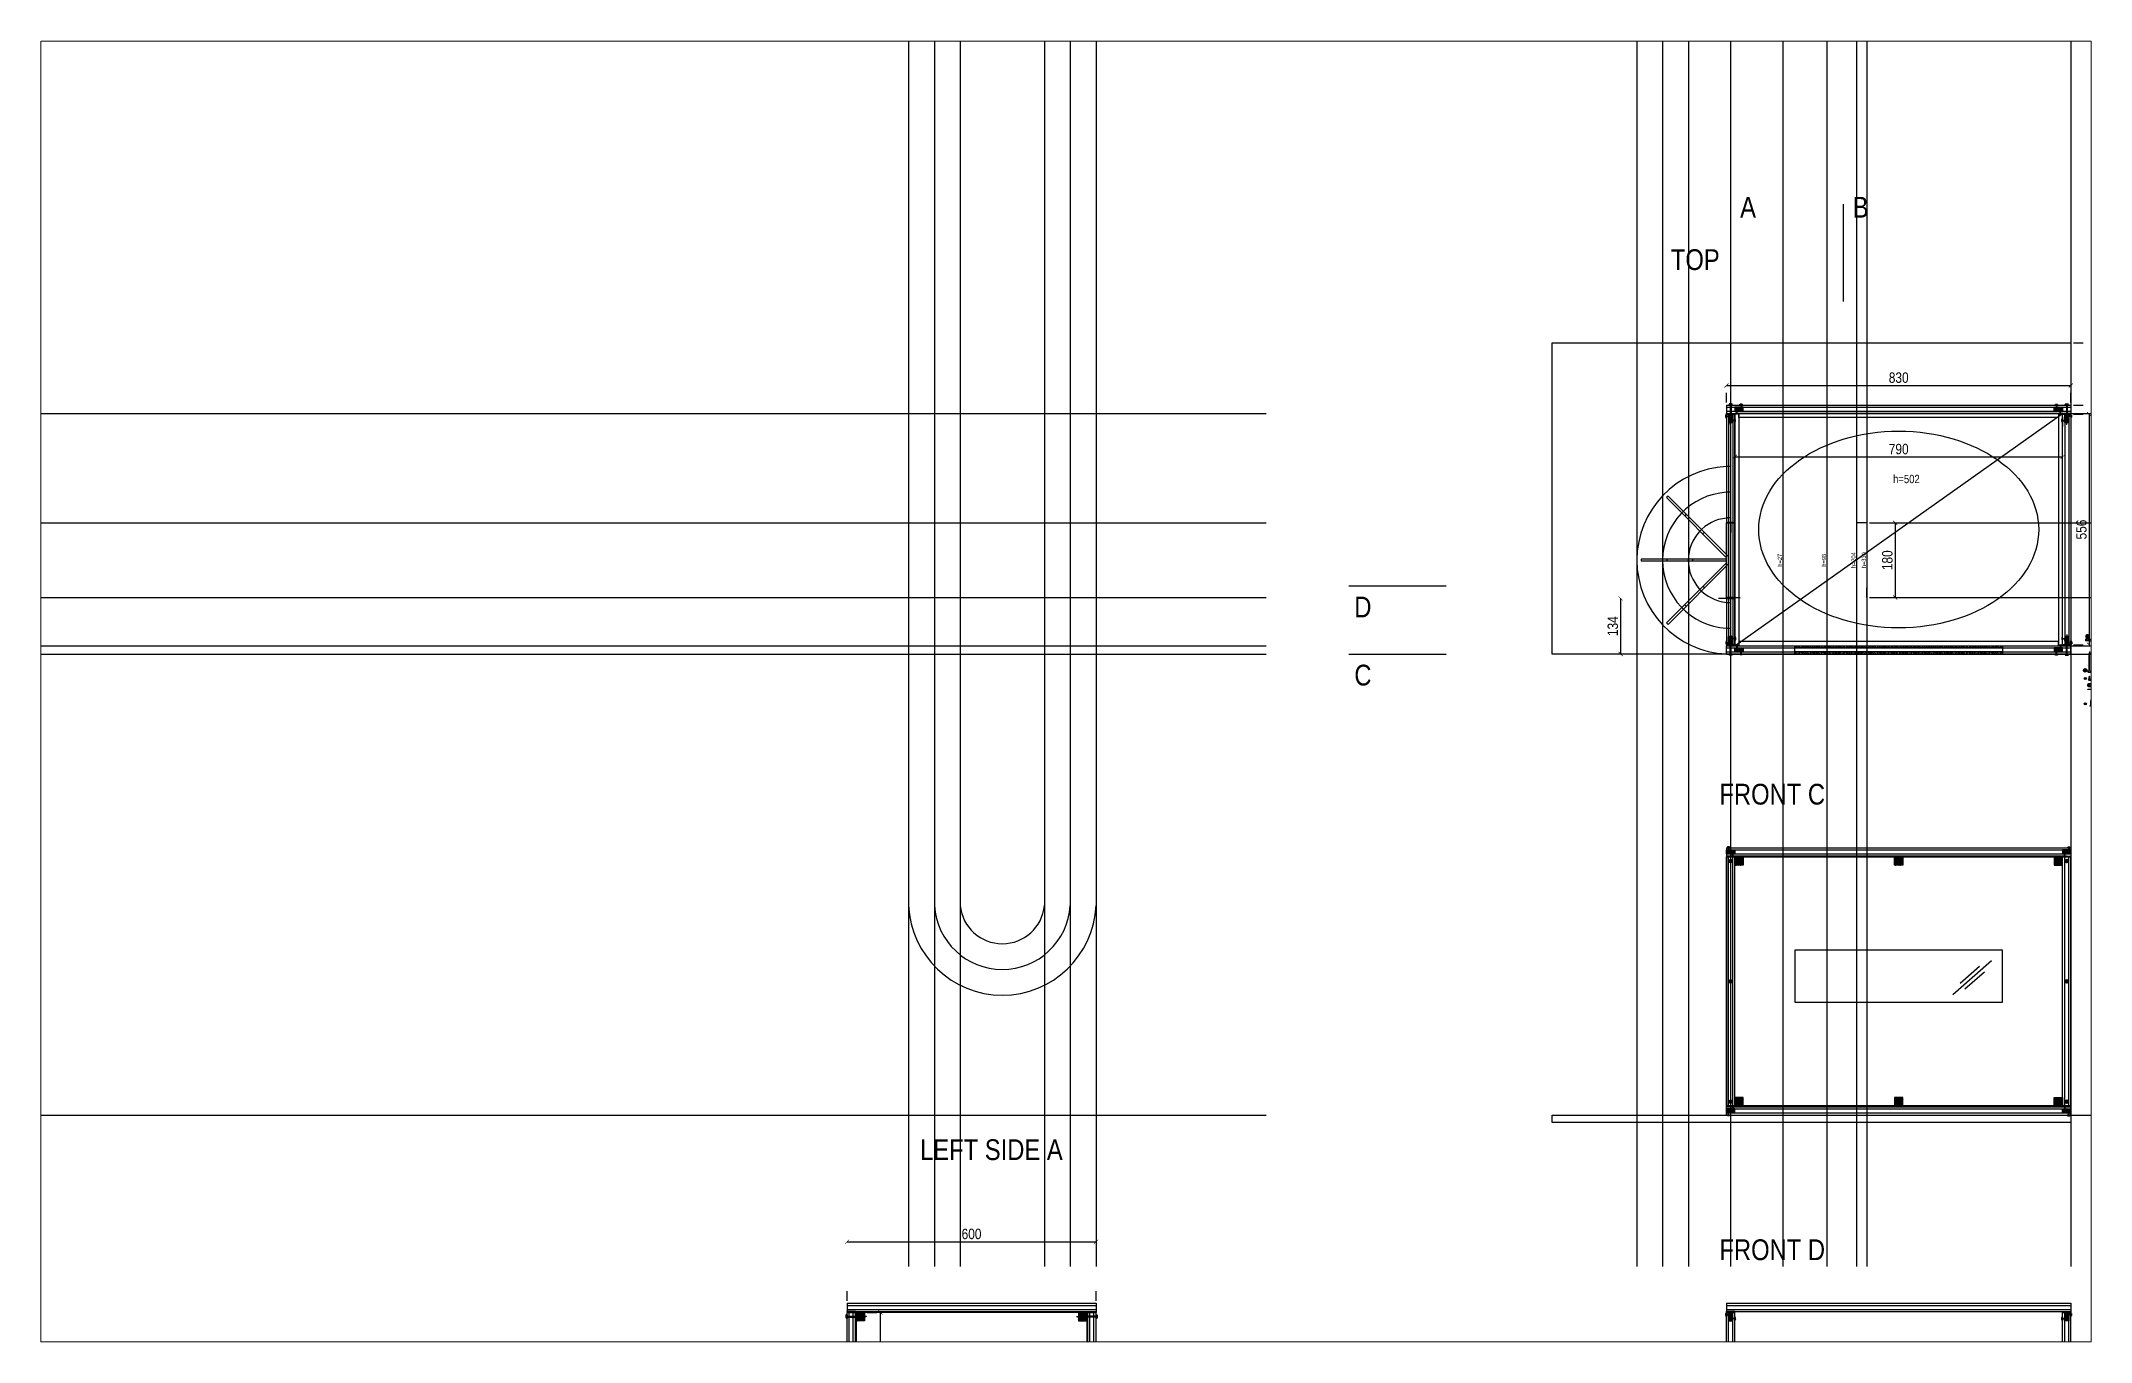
# Paper-space layout 'Sheet 1' of a CAD drawing. Extents: x 40 to 364, y 26 to 231.
# The model-space entities are those that its viewports show. They can reach past a viewport. Long polylines and large blocks are cut down to what shows.
import ezdxf

# ---------------------------------------------------------------- set-up
doc = ezdxf.new("R2010")
doc.units = 0
doc.linetypes.add('DASHED', pattern=[19.05, 12.7, -6.35])
doc.linetypes.add('DOTTED', pattern=[6.35, 0, -6.35])
doc.layers.get('0').update_dxf_attribs({"linetype": 'CONTINUOUS'})
doc.layers.get('DEFPOINTS').update_dxf_attribs({"linetype": 'CONTINUOUS'})
doc.layers.add('construction', color=252, linetype='CONTINUOUS')
doc.styles.get("Standard").update_dxf_attribs({"font": 'DejaVuSansCondensed.ttf'})
doc.dimstyles.new('big', dxfattribs={"dimscale": 10, "dimtxt": 2.5, "dimasz": 1, "dimexe": 1.25, "dimexo": 0.625, "dimtad": 1, "dimdsep": 46, "dimtxsty": 'STANDARD', "dimblk": 'ARCHTICK', "dimcen": 2.5, "dimadec": 0, "dimazin": 0, "dimtfac": 1, "dimtmove": 0, "dimatfit": 3, "dimldrblk": 'ARCHTICK', "dimfxl": 1, "dimarcsym": 0})
doc.dimstyles.new('small', dxfattribs={"dimtxt": 2.5, "dimasz": 1, "dimexe": 1.25, "dimexo": 0.625, "dimtad": 1, "dimdec": 1, "dimdsep": 46, "dimtxsty": 'STANDARD', "dimblk": 'ARCHTICK', "dimcen": 2.5, "dimadec": 0, "dimazin": 0, "dimtfac": 1, "dimtmove": 2, "dimatfit": 3, "dimldrblk": 'ARCHTICK', "dimfxl": 1, "dimarcsym": 0})

psp = doc.layouts.new('Sheet 1')

msp = doc.modelspace()

# ---------------------------------------------------------------- texts
at = {"width": 583.64868}
for s, insert, char_height, attachment_point in [('{A}', (1622.687, 1158.733), 50, 1), ('{B}', (1894.027, 1158.733), 50, 1), ('{TOP}', (1455.746, 1032.561), 50, 1), ('{h=502}', (1991.255, 478.716), 20, 4), ('{D}', (692.882, 195.326), 50, 1), ('{M4 hexnut}', (2478.759, 105.495), 20, 4), ('{C}', (692.882, 31.326), 50, 1), ('{screw L=50mm}', (2478.759, 26.912), 20, 4), ('{screw L=10mm}', (2478.759, 1.473), 20, 4), ('{washer}', (2478.759, -21.334), 20, 4), ('{screw L=15mm}', (2478.759, -57.313), 20, 4), ('{FRONT C}', (1572.828, -255.689), 50, 1), ('{LEFT SIDE A}', (-353.657, -1112.338), 50, 1), ('{FRONT D}', (1572.828, -1353.482), 50, 1)]:
    msp.add_mtext(s, dxfattribs=dict(at, insert=insert, char_height=char_height, attachment_point=attachment_point))
at = {"char_height": 10, "width": 583.64868, "attachment_point": 8, "rotation": 90}
for s, insert in [('{h=204}', (1900.964, 283.073)), ('{h=330}', (1925.932, 283.073)), ('{h=27}', (1723.452, 283.073)), ('{h=98}', (1829.863, 283.073))]:
    msp.add_mtext(s, dxfattribs=dict(at, insert=insert))

# ---------------------------------------------------------------- blocks, each defined once
blk = doc.blocks.new('_ARCHTICK')
at = {"color": 0, "linetype": 'ByBlock', "const_width": 0.15}
blk.add_lwpolyline([(-0.5, -0.5), (0.5, 0.5)], dxfattribs=at)
blk = doc.blocks.new('*D83')
at = {"color": 0, "linetype": 'DOTTED', "lineweight": -2}
for p, q in [((2463.8, 92.5), (2469.4, 92.5)), ((2463.8, 89.2), (2469.4, 89.2))]:
    blk.add_line(p, q, dxfattribs=at)
at = {"color": 0, "lineweight": -2}
blk.add_line((2468.2, 92.5), (2468.2, 89.2), dxfattribs=at)
at = {"layer": 'DEFPOINTS', "color": 0}
for p in [(2463.1, 92.5), (2463.1, 89.2), (2468.2, 89.2)]:
    blk.add_point(p, dxfattribs=at)
at = {"color": 0, "lineweight": -2}
for p, rotation in [((2468.2, 92.5), 90), ((2468.2, 89.2), 270)]:
    blk.add_blockref('_ARCHTICK', p, dxfattribs=dict(at, rotation=rotation))
at = {"color": 0, "insert": (2474.1, 90.9), "char_height": 2.5, "attachment_point": 5, "rotation": 90}
blk.add_mtext('3.3', dxfattribs=at)
blk = doc.blocks.new('*D86')
at = {"color": 0, "linetype": 'DOTTED', "lineweight": -2}
for p, q in [((2426.1, 657.1), (2543.2, 657.1)), ((2426.1, 57.1), (2543.2, 57.1))]:
    blk.add_line(p, q, dxfattribs=at)
at = {"color": 0, "lineweight": -2}
blk.add_line((2530.7, 657.1), (2530.7, 57.1), dxfattribs=at)
at = {"layer": 'DEFPOINTS', "color": 0}
for p in [(2419.9, 657.1), (2419.9, 57.1), (2530.7, 57.1)]:
    blk.add_point(p, dxfattribs=at)
at = {"color": 0, "lineweight": -2, "xscale": 10, "yscale": 10, "zscale": 10}
for p, rotation in [((2530.7, 657.1), 90), ((2530.7, 57.1), 270)]:
    blk.add_blockref('_ARCHTICK', p, dxfattribs=dict(at, rotation=rotation))
at = {"color": 0, "insert": (2512, 357.1), "char_height": 25, "attachment_point": 5, "rotation": 90}
blk.add_mtext('600', dxfattribs=at)
blk = doc.blocks.new('*D87')
at = {"color": 0, "linetype": 'DOTTED', "lineweight": -2}
for p, q in [((2426.1, 635.1), (2476.5, 635.1)), ((2426.1, 79.1), (2476.5, 79.1))]:
    blk.add_line(p, q, dxfattribs=at)
at = {"color": 0, "lineweight": -2}
blk.add_line((2464, 635.1), (2464, 79.1), dxfattribs=at)
at = {"layer": 'DEFPOINTS', "color": 0}
for p in [(2419.9, 635.1), (2419.9, 79.1), (2464, 79.1)]:
    blk.add_point(p, dxfattribs=at)
at = {"color": 0, "lineweight": -2, "xscale": 10, "yscale": 10, "zscale": 10}
for p, rotation in [((2464, 635.1), 90), ((2464, 79.1), 270)]:
    blk.add_blockref('_ARCHTICK', p, dxfattribs=dict(at, rotation=rotation))
at = {"color": 0, "insert": (2445.3, 357.1), "char_height": 25, "attachment_point": 5, "rotation": 90}
blk.add_mtext('556', dxfattribs=at)
blk = doc.blocks.new('*D91')
at = {"color": 0, "linetype": 'DOTTED', "lineweight": -2}
for p, q in [((2426.1, 807.1), (2622.7, 807.1)), ((2426.1, 57.1), (2622.7, 57.1))]:
    blk.add_line(p, q, dxfattribs=at)
at = {"color": 0, "lineweight": -2}
blk.add_line((2610.2, 807.1), (2610.2, 57.1), dxfattribs=at)
at = {"layer": 'DEFPOINTS', "color": 0}
for p in [(2419.9, 807.1), (2419.9, 57.1), (2610.2, 57.1)]:
    blk.add_point(p, dxfattribs=at)
at = {"color": 0, "lineweight": -2, "xscale": 10, "yscale": 10, "zscale": 10}
for p, rotation in [((2610.2, 807.1), 90), ((2610.2, 57.1), 270)]:
    blk.add_blockref('_ARCHTICK', p, dxfattribs=dict(at, rotation=rotation))
at = {"color": 0, "insert": (2591.5, 432.1), "char_height": 25, "attachment_point": 5, "rotation": 90}
blk.add_mtext('750', dxfattribs=at)
blk = doc.blocks.new('*D92')
at = {"color": 0, "linetype": 'DOTTED', "lineweight": -2}
for p, q in [((1589.9, 663.3), (1589.9, 716.8)), ((2419.9, 663.3), (2419.9, 716.8))]:
    blk.add_line(p, q, dxfattribs=at)
at = {"color": 0, "lineweight": -2}
blk.add_line((1589.9, 704.3), (2419.9, 704.3), dxfattribs=at)
at = {"layer": 'DEFPOINTS', "color": 0}
for p in [(2419.9, 704.3), (1589.9, 657.1), (2419.9, 657.1)]:
    blk.add_point(p, dxfattribs=at)
at = {"color": 0, "lineweight": -2, "xscale": 10, "yscale": 10, "zscale": 10, "rotation": 180}
blk.add_blockref('_ARCHTICK', (1589.9, 704.3), dxfattribs=at)
at = {"color": 0, "lineweight": -2, "xscale": 10, "yscale": 10, "zscale": 10}
blk.add_blockref('_ARCHTICK', (2419.9, 704.3), dxfattribs=at)
at = {"color": 0, "insert": (2004.9, 723), "char_height": 25, "attachment_point": 5}
blk.add_mtext('830', dxfattribs=at)
blk = doc.blocks.new('*D93')
at = {"color": 0, "linetype": 'DOTTED', "lineweight": -2}
for p, q in [((-529.7, -1501.4), (-529.7, -1346.8)), ((70.3, -1501.4), (70.3, -1346.8))]:
    blk.add_line(p, q, dxfattribs=at)
at = {"color": 0, "lineweight": -2}
blk.add_line((-529.7, -1359.3), (70.3, -1359.3), dxfattribs=at)
at = {"layer": 'DEFPOINTS', "color": 0}
for p in [(70.3, -1359.3), (-529.7, -1507.6), (70.3, -1507.6)]:
    blk.add_point(p, dxfattribs=at)
at = {"color": 0, "lineweight": -2, "xscale": 10, "yscale": 10, "zscale": 10, "rotation": 180}
blk.add_blockref('_ARCHTICK', (-529.7, -1359.3), dxfattribs=at)
at = {"color": 0, "lineweight": -2, "xscale": 10, "yscale": 10, "zscale": 10}
blk.add_blockref('_ARCHTICK', (70.3, -1359.3), dxfattribs=at)
at = {"color": 0, "insert": (-229.7, -1340.6), "char_height": 25, "attachment_point": 5}
blk.add_mtext('600', dxfattribs=at)
blk = doc.blocks.new('*D94')
at = {"color": 0, "linetype": 'DOTTED', "lineweight": -2}
for p, q in [((1593.7, 191.1), (1322.1, 191.1)), ((1583.6, 57.1), (1322.1, 57.1))]:
    blk.add_line(p, q, dxfattribs=at)
at = {"color": 0, "lineweight": -2}
blk.add_line((1334.6, 191.1), (1334.6, 57.1), dxfattribs=at)
at = {"layer": 'DEFPOINTS', "color": 0}
for p in [(1599.9, 191.1), (1334.6, 57.1), (1589.9, 57.1)]:
    blk.add_point(p, dxfattribs=at)
at = {"color": 0, "lineweight": -2, "xscale": 10, "yscale": 10, "zscale": 10}
for p, rotation in [((1334.6, 191.1), 90), ((1334.6, 57.1), 270)]:
    blk.add_blockref('_ARCHTICK', p, dxfattribs=dict(at, rotation=rotation))
at = {"color": 0, "insert": (1315.9, 124.1), "char_height": 25, "attachment_point": 5, "rotation": 90}
blk.add_mtext('134', dxfattribs=at)
blk = doc.blocks.new('*D96')
at = {"color": 0, "linetype": 'DOTTED', "lineweight": -2}
for p, q in [((1934.2, 373.1), (2008.8, 373.1)), ((1934.2, 193.1), (2008.8, 193.1))]:
    blk.add_line(p, q, dxfattribs=at)
at = {"color": 0, "lineweight": -2}
blk.add_line((1996.3, 373.1), (1996.3, 193.1), dxfattribs=at)
at = {"layer": 'DEFPOINTS', "color": 0}
for p in [(1927.9, 373.1), (1927.9, 193.1), (1996.3, 193.1)]:
    blk.add_point(p, dxfattribs=at)
at = {"color": 0, "lineweight": -2, "xscale": 10, "yscale": 10, "zscale": 10}
for p, rotation in [((1996.3, 373.1), 90), ((1996.3, 193.1), 270)]:
    blk.add_blockref('_ARCHTICK', p, dxfattribs=dict(at, rotation=rotation))
at = {"color": 0, "insert": (1977.6, 283.1), "char_height": 25, "attachment_point": 5, "rotation": 90}
blk.add_mtext('180', dxfattribs=at)
blk = doc.blocks.new('*D113')
at = {"color": 0, "linetype": 'DOTTED', "lineweight": -2}
for p, q in [((-507.7, -1555.9), (-507.7, -1644.2)), ((48.3, -1555.9), (48.3, -1644.2))]:
    blk.add_line(p, q, dxfattribs=at)
at = {"color": 0, "lineweight": -2}
blk.add_line((-507.7, -1631.7), (48.3, -1631.7), dxfattribs=at)
at = {"layer": 'DEFPOINTS', "color": 0}
for p in [(-507.7, -1549.6), (48.3, -1549.6), (48.3, -1631.7)]:
    blk.add_point(p, dxfattribs=at)
at = {"color": 0, "lineweight": -2, "xscale": 10, "yscale": 10, "zscale": 10, "rotation": 180}
blk.add_blockref('_ARCHTICK', (-507.7, -1631.7), dxfattribs=at)
at = {"color": 0, "lineweight": -2, "xscale": 10, "yscale": 10, "zscale": 10}
blk.add_blockref('_ARCHTICK', (48.3, -1631.7), dxfattribs=at)
at = {"color": 0, "insert": (-229.7, -1613), "char_height": 25, "attachment_point": 5}
blk.add_mtext('556', dxfattribs=at)
blk = doc.blocks.new('*D123')
at = {"color": 0, "linetype": 'DOTTED', "lineweight": -2}
for p, q in [((-481.4, -1529.6), (-436.8, -1529.6)), ((-481.4, -2129.6), (-436.8, -2129.6))]:
    blk.add_line(p, q, dxfattribs=at)
at = {"color": 0, "lineweight": -2}
blk.add_line((-449.3, -2129.6), (-449.3, -1529.6), dxfattribs=at)
at = {"layer": 'DEFPOINTS', "color": 0}
for p in [(-487.7, -1529.6), (-449.3, -1529.6), (-487.7, -2129.6)]:
    blk.add_point(p, dxfattribs=at)
at = {"color": 0, "lineweight": -2, "xscale": 10, "yscale": 10, "zscale": 10}
for p, rotation in [((-449.3, -1529.6), 90), ((-449.3, -2129.6), 270)]:
    blk.add_blockref('_ARCHTICK', p, dxfattribs=dict(at, rotation=rotation))
at = {"color": 0, "insert": (-468.1, -1829.6), "char_height": 25, "attachment_point": 5, "rotation": 90}
blk.add_mtext('600', dxfattribs=at)
blk = doc.blocks.new('*D124')
at = {"color": 0, "linetype": 'DOTTED', "lineweight": -2}
for p, q in [((1609.9, 628.8), (1609.9, 519.7)), ((2399.9, 628.8), (2399.9, 519.7))]:
    blk.add_line(p, q, dxfattribs=at)
at = {"color": 0, "lineweight": -2}
blk.add_line((1609.9, 532.2), (2399.9, 532.2), dxfattribs=at)
at = {"layer": 'DEFPOINTS', "color": 0}
for p in [(1609.9, 635.1), (2399.9, 635.1), (2399.9, 532.2)]:
    blk.add_point(p, dxfattribs=at)
at = {"color": 0, "lineweight": -2, "xscale": 10, "yscale": 10, "zscale": 10, "rotation": 180}
blk.add_blockref('_ARCHTICK', (1609.9, 532.2), dxfattribs=at)
at = {"color": 0, "lineweight": -2, "xscale": 10, "yscale": 10, "zscale": 10}
blk.add_blockref('_ARCHTICK', (2399.9, 532.2), dxfattribs=at)
at = {"color": 0, "insert": (2004.9, 550.9), "char_height": 25, "attachment_point": 5}
blk.add_mtext('790', dxfattribs=at)
blk = doc.blocks.new('*D138')
at = {"color": 0, "linetype": 'DOTTED', "lineweight": -2}
for p, q in [((-271.7, -1662.7), (-271.7, -1648.5)), ((-41.7, -1662.7), (-41.7, -1648.5))]:
    blk.add_line(p, q, dxfattribs=at)
at = {"color": 0, "lineweight": -2}
blk.add_line((-271.7, -1661), (-41.7, -1661), dxfattribs=at)
at = {"layer": 'DEFPOINTS', "color": 0}
for p in [(-271.7, -1668.9), (-41.7, -1661), (-41.7, -1668.9)]:
    blk.add_point(p, dxfattribs=at)
at = {"color": 0, "lineweight": -2, "xscale": 10, "yscale": 10, "zscale": 10, "rotation": 180}
blk.add_blockref('_ARCHTICK', (-271.7, -1661), dxfattribs=at)
at = {"color": 0, "lineweight": -2, "xscale": 10, "yscale": 10, "zscale": 10}
blk.add_blockref('_ARCHTICK', (-41.7, -1661), dxfattribs=at)
at = {"color": 0, "insert": (-156.7, -1641.8), "char_height": 25, "attachment_point": 5}
blk.add_mtext('230', dxfattribs=at)

# ---------------------------------------------------------------- dimensions: what is measured, and where the dimension line sits
for base, p1, p2, dimstyle, override, picture, middle in [((2610.202, 57.073), (2419.888, 807.073), (2419.888, 57.073), 'big', {"dimlfac": 1}, '*D91', (2591.452, 432.073)), ((2530.733, 57.073), (2419.888, 657.073), (2419.888, 57.073), 'big', {"dimlfac": 1, "dimse1": 0, "dimse2": 0, "dimsd1": 0}, '*D86', (2511.983, 357.073)), ((2464.033, 79.073), (2419.888, 635.073), (2419.888, 79.073), 'big', {"dimlfac": 1, "dimse1": 0, "dimse2": 0, "dimsd1": 0}, '*D87', (2445.283, 357.073)), ((1996.347, 193.073), (1927.932, 373.073), (1927.932, 193.073), 'big', {"dimlfac": 1}, '*D96', (1977.597, 283.073)), ((1334.625, 57.073), (1599.932, 191.073), (1589.888, 57.073), 'big', {"dimlfac": 1}, '*D94', (1315.875, 124.073)), ((2468.152, 89.232), (2463.131, 92.512), (2463.131, 89.232), 'small', {"dimse1": 0, "dimse2": 0, "dimsd1": 0}, '*D83', (2474.089, 90.872)), ((-449.344, -1529.603), (-487.677, -2129.603), (-487.677, -1529.603), 'big', {"dimlfac": 1}, '*D123', (-468.094, -1829.603))]:
    dim = msp.add_linear_dim(base=base, p1=p1, p2=p2, angle=90, dimstyle=dimstyle, override=override)
    dim.commit()
    dim.dimension.update_dxf_attribs({"geometry": picture, "text_midpoint": middle})
for base, p1, p2, override, picture, middle in [((2419.888, 704.254), (1589.888, 657.073), (2419.888, 657.073), {"dimlfac": 1}, '*D92', (2004.888, 723.004)), ((2399.888, 532.163), (1609.888, 635.073), (2399.888, 635.073), {"dimlfac": 1}, '*D124', (2004.888, 550.913)), ((70.323, -1359.333), (-529.677, -1507.603), (70.323, -1507.603), {"dimlfac": 1}, '*D93', (-229.677, -1340.583)), ((48.323, -1631.724), (-507.677, -1549.603), (48.323, -1549.603), {"dimlfac": 1}, '*D113', (-229.677, -1612.974)), ((-41.694, -1661.02), (-271.694, -1668.916), (-41.694, -1668.916), {"dimdec": 0, "dimlfac": 1}, '*D138', (-156.694, -1641.801))]:
    dim = msp.add_linear_dim(base=base, p1=p1, p2=p2, dimstyle='big', override=override)
    dim.commit()
    dim.dimension.update_dxf_attribs({"geometry": picture, "text_midpoint": middle})

# ---------------------------------------------------------------- hatches: boundary and pattern name
h = msp.add_hatch()
h.set_pattern_fill('ANSI36', color=201, scale=0.5, angle=270, style=0)
h.set_pattern_definition([(315, (1530.8153, 3081.98), (3.086963, -0.841899), [3.96875, -0.79375, 0, -0.79375])])
h.paths.add_polyline_path([(1629.888, 652.073), (1609.888, 652.073), (1609.888, 642.073), (1629.888, 642.073)])
h = msp.add_hatch()
h.set_pattern_fill('ANSI36', color=201, scale=0.5, angle=270, style=0)
h.set_pattern_definition([(225, (2478.961, 3081.98), (-3.086963, -0.841899), [3.96875, -0.79375, 0, -0.79375])])
h.paths.add_polyline_path([(2379.888, 652.073), (2399.888, 652.073), (2399.888, 642.073), (2379.888, 642.073)])
h = msp.add_hatch()
h.set_pattern_fill('ANSI31', color=256, scale=0.5, angle=180, style=0)
h.set_pattern_definition([(135, (1609.8881, 53.0728), (1.122532, 1.122532), [])])
h.paths.add_polyline_path([(1609.888, 637.073), (1609.888, 635.073), (1589.888, 635.073), (1589.888, 637.073)])
h = msp.add_hatch()
h.set_pattern_fill('ANSI36', color=201, scale=0.5, angle=180, style=0)
h.set_pattern_definition([(225, (4034.7953, 714.1457), (-0.841899, -3.086963), [3.96875, -0.79375, 0, -0.79375])])
h.paths.add_polyline_path([(1604.888, 615.073), (1604.888, 635.073), (1594.888, 635.073), (1594.888, 615.073)])
h = msp.add_hatch()
h.set_pattern_fill('ANSI31', color=256, scale=0.5, style=0)
h.set_pattern_definition([(45, (2399.8881, 53.0728), (-1.122532, 1.122532), [])])
h.paths.add_polyline_path([(2399.888, 637.073), (2399.888, 635.073), (2419.888, 635.073), (2419.888, 637.073)])
h = msp.add_hatch()
h.set_pattern_fill('ANSI36', color=201, scale=0.5, style=0)
h.set_pattern_definition([(315, (-25.019, 714.1457), (0.841899, -3.086963), [3.96875, -0.79375, 0, -0.79375])])
h.paths.add_polyline_path([(2404.888, 615.073), (2404.888, 635.073), (2414.888, 635.073), (2414.888, 615.073)])
h = msp.add_hatch()
h.set_pattern_fill('ANSI36', color=201, scale=0.5, angle=180, style=0)
h.set_pattern_definition([(135, (4034.7953, 0), (-0.841899, 3.086963), [3.96875, -0.79375, 0, -0.79375])])
h.paths.add_polyline_path([(1604.888, 99.073), (1604.888, 79.073), (1594.888, 79.073), (1594.888, 99.073)])
h = msp.add_hatch()
h.set_pattern_fill('ANSI36', color=201, scale=0.5, style=0)
h.set_pattern_definition([(45, (-25.019, 0), (0.841899, 3.086963), [3.96875, -0.79375, 0, -0.79375])])
h.paths.add_polyline_path([(2404.888, 99.073), (2404.888, 79.073), (2414.888, 79.073), (2414.888, 99.073)])
h = msp.add_hatch()
h.set_pattern_fill('ANSI31', color=256, scale=0.5, angle=180, style=0)
h.set_pattern_definition([(225, (1609.8881, 661.0728), (1.122532, -1.122532), [])])
h.paths.add_polyline_path([(1609.888, 77.073), (1609.888, 79.073), (1589.888, 79.073), (1589.888, 77.073)])
h = msp.add_hatch()
h.set_pattern_fill('ANSI36', color=201, scale=0.5, angle=90, style=0)
h.set_pattern_definition([(45, (1530.8153, -2367.8343), (3.086963, 0.841899), [3.96875, -0.79375, 0, -0.79375])])
h.paths.add_polyline_path([(1629.888, 62.073), (1609.888, 62.073), (1609.888, 72.073), (1629.888, 72.073)])
h = msp.add_hatch()
h.set_pattern_fill('ANSI33', color=4, style=0)
h.set_pattern_definition([(315, (0, 134.1457), (-4.490128, -4.490128), []), (315, (4.49, 134.1457), (-4.490128, -4.490128), [3.175, -1.5875])])
h.paths.add_polyline_path([(1754.888, 72.073), (1754.888, 77.073), (2254.888, 77.073), (2254.888, 72.073)])
h = msp.add_hatch()
h.set_pattern_fill('ANSI33', color=4, style=0)
h.paths.add_polyline_path([(1754.888, 62.073), (1754.888, 57.073), (2254.888, 57.073), (2254.888, 62.073)])
h = msp.add_hatch()
h.set_pattern_fill('ANSI36', color=201, scale=0.5, angle=90, style=0)
h.set_pattern_definition([(135, (2478.961, -2367.8343), (-3.086963, 0.841899), [3.96875, -0.79375, 0, -0.79375])])
h.paths.add_polyline_path([(2379.888, 62.073), (2399.888, 62.073), (2399.888, 72.073), (2379.888, 72.073)])
h = msp.add_hatch()
h.set_pattern_fill('ANSI31', color=256, scale=0.5, angle=360, style=0)
h.set_pattern_definition([(315, (2399.8881, 661.0728), (-1.122532, -1.122532), [])])
h.paths.add_polyline_path([(2399.888, 77.073), (2399.888, 79.073), (2419.888, 79.073), (2419.888, 77.073)])
h = msp.add_hatch()
h.set_pattern_fill('ANSI36', color=201, scale=0.5, angle=90, style=0)
h.set_pattern_definition([(45, (1510.8153, -2854.7173), (3.086963, 0.841899), [3.96875, -0.79375, 0, -0.79375])])
h.paths.add_polyline_path([(1609.888, -424.81), (1589.888, -424.81), (1589.888, -414.81), (1609.888, -414.81)])
h = msp.add_hatch()
h.set_pattern_fill('ANSI31', color=256, scale=0.5, style=0)
h.set_pattern_definition([(45, (1589.8881, -1013.8101), (-1.122532, 1.122532), [])])
h.paths.add_polyline_path([(1589.888, -429.81), (1589.888, -431.81), (1609.888, -431.81), (1609.888, -429.81)])
h = msp.add_hatch()
h.set_pattern_fill('ANSI31', color=256, scale=0.5, angle=180, style=0)
h.set_pattern_definition([(225, (-7e-13, 602), (1.122532, -1.122532), [])])
h.paths.add_polyline_path([(1609.888, -429.81), (1609.888, -431.81), (2399.888, -431.81), (2399.888, -429.81)])
h = msp.add_hatch()
h.set_pattern_fill('ANSI36', color=201, scale=0.5, angle=90, style=0)
h.set_pattern_definition([(45, (4012.5255, -473.8844), (3.086963, 0.841899), [3.96875, -0.79375, 0, -0.79375])])
h.paths.add_polyline_path([(1629.888, -431.81), (1629.888, -451.81), (1609.888, -451.81), (1609.888, -431.81)])
h = msp.add_hatch()
h.set_pattern_fill('ANSI36', color=201, scale=0.5, angle=90, style=0)
h.set_pattern_definition([(45, (4397.5255, -473.8844), (3.086963, 0.841899), [3.96875, -0.79375, 0, -0.79375])])
h.paths.add_polyline_path([(2014.888, -431.81), (2014.888, -451.81), (1994.888, -451.81), (1994.888, -431.81)])
h = msp.add_hatch()
h.set_pattern_fill('ANSI36', color=201, scale=0.5, angle=90, style=0)
h.set_pattern_definition([(135, (-2.7493, -473.8844), (-3.086963, 0.841899), [3.96875, -0.79375, 0, -0.79375])])
h.paths.add_polyline_path([(2379.888, -431.81), (2379.888, -451.81), (2399.888, -451.81), (2399.888, -431.81)])
h = msp.add_hatch()
h.set_pattern_fill('ANSI36', color=201, scale=0.5, angle=90, style=0)
h.set_pattern_definition([(135, (2498.961, -2854.7173), (-3.086963, 0.841899), [3.96875, -0.79375, 0, -0.79375])])
h.paths.add_polyline_path([(2399.888, -424.81), (2419.888, -424.81), (2419.888, -414.81), (2399.888, -414.81)])
h = msp.add_hatch()
h.set_pattern_fill('ANSI31', color=256, scale=0.5, angle=180, style=0)
h.set_pattern_definition([(135, (2419.8881, -1013.8101), (1.122532, 1.122532), [])])
h.paths.add_polyline_path([(2419.888, -429.81), (2419.888, -431.81), (2399.888, -431.81), (2399.888, -429.81)])
h = msp.add_hatch()
h.set_pattern_fill('ANSI31', color=256, scale=0.5, angle=360, style=0)
h.set_pattern_definition([(315, (1589.8881, -449.8101), (-1.122532, -1.122532), [])])
h.paths.add_polyline_path([(1589.888, -1033.81), (1589.888, -1031.81), (1609.888, -1031.81), (1609.888, -1033.81)])
h = msp.add_hatch()
h.set_pattern_fill('ANSI36', color=201, scale=0.5, angle=270, style=0)
h.set_pattern_definition([(315, (4012.5255, -989.7359), (3.086963, -0.841899), [3.96875, -0.79375, 0, -0.79375])])
h.paths.add_polyline_path([(1629.888, -1031.81), (1629.888, -1011.81), (1609.888, -1011.81), (1609.888, -1031.81)])
h = msp.add_hatch()
h.set_pattern_fill('ANSI31', color=256, scale=0.5, angle=180, style=0)
h.paths.add_polyline_path([(1609.888, -1031.81), (1609.888, -1033.81), (2399.888, -1033.81), (2399.888, -1031.81)])
h = msp.add_hatch()
h.set_pattern_fill('ANSI36', color=201, scale=0.5, angle=270, style=0)
h.set_pattern_definition([(315, (4397.5255, -989.7359), (3.086963, -0.841899), [3.96875, -0.79375, 0, -0.79375])])
h.paths.add_polyline_path([(2014.888, -1031.81), (2014.888, -1011.81), (1994.888, -1011.81), (1994.888, -1031.81)])
h = msp.add_hatch()
h.set_pattern_fill('ANSI36', color=201, scale=0.5, angle=270, style=0)
h.set_pattern_definition([(225, (-2.7493, -989.7359), (-3.086963, -0.841899), [3.96875, -0.79375, 0, -0.79375])])
h.paths.add_polyline_path([(2379.888, -1031.81), (2379.888, -1011.81), (2399.888, -1011.81), (2399.888, -1031.81)])
h = msp.add_hatch()
h.set_pattern_fill('ANSI31', color=256, scale=0.5, angle=180, style=0)
h.set_pattern_definition([(225, (2419.8881, -449.8101), (1.122532, -1.122532), [])])
h.paths.add_polyline_path([(2419.888, -1033.81), (2419.888, -1031.81), (2399.888, -1031.81), (2399.888, -1033.81)])
h = msp.add_hatch()
h.set_pattern_fill('ANSI36', color=201, scale=0.5, angle=270, style=0)
h.set_pattern_definition([(315, (1510.8153, 1391.097), (3.086963, -0.841899), [3.96875, -0.79375, 0, -0.79375])])
h.paths.add_polyline_path([(1609.888, -1038.81), (1589.888, -1038.81), (1589.888, -1048.81), (1609.888, -1048.81)])
h = msp.add_hatch()
h.set_pattern_fill('ANSI36', color=201, scale=0.5, angle=270, style=0)
h.set_pattern_definition([(225, (2498.961, 1391.097), (-3.086963, -0.841899), [3.96875, -0.79375, 0, -0.79375])])
h.paths.add_polyline_path([(2399.888, -1038.81), (2419.888, -1038.81), (2419.888, -1048.81), (2399.888, -1048.81)])
h = msp.add_hatch()
h.set_pattern_fill('ANSI31', color=256, scale=0.5, style=0)
h.set_pattern_definition([(45, (-529.6765, -2111.6029), (-1.122532, 1.122532), [])])
h.paths.add_polyline_path([(-529.677, -1527.603), (-529.677, -1529.603), (-509.677, -1529.603), (-509.677, -1527.603)])
h = msp.add_hatch()
h.set_pattern_fill('ANSI31', color=256, scale=0.5, angle=180, style=0)
h.set_pattern_definition([(225, (-2e-13, -2226.6757), (1.122532, -1.122532), [])])
h.paths.add_polyline_path([(-509.677, -1529.603), (-509.677, -1527.603), (50.323, -1527.603), (50.323, -1529.603)])
h = msp.add_hatch()
h.set_pattern_fill('ANSI31', color=256, scale=0.5, style=0)
h.set_pattern_definition([(315, (-459.353, 0), (-1.122532, -1.122532), [])])
h.paths.add_polyline_path([(-507.677, -1529.603), (-507.677, -2129.603), (-509.677, -2129.603), (-509.677, -1529.603)])
h = msp.add_hatch()
h.set_pattern_fill('ANSI36', color=201, scale=0.5, angle=90, style=0)
h.set_pattern_definition([(45, (1894.9609, -1571.6772), (3.086963, 0.841899), [3.96875, -0.79375, 0, -0.79375])])
h.paths.add_polyline_path([(-487.677, -1529.603), (-487.677, -1549.603), (-507.677, -1549.603), (-507.677, -1529.603)])
h = msp.add_hatch()
h.set_pattern_fill('ANSI36', color=201, scale=0.5, angle=90, style=0)
h.set_pattern_definition([(135, (-2354.3139, -1571.6772), (-3.086963, 0.841899), [3.96875, -0.79375, 0, -0.79375])])
h.paths.add_polyline_path([(28.323, -1529.603), (28.323, -1549.603), (48.323, -1549.603), (48.323, -1529.603)])
h = msp.add_hatch()
h.set_pattern_fill('ANSI31', color=256, scale=0.5, angle=180, style=0)
h.paths.add_polyline_path([(48.323, -1529.603), (48.323, -2129.603), (50.323, -2129.603), (50.323, -1529.603)])
h = msp.add_hatch()
h.set_pattern_fill('ANSI31', color=256, scale=0.5, angle=180, style=0)
h.set_pattern_definition([(135, (70.3235, -2111.6029), (1.122532, 1.122532), [])])
h.paths.add_polyline_path([(70.323, -1527.603), (70.323, -1529.603), (50.323, -1529.603), (50.323, -1527.603)])
h = msp.add_hatch()
h.set_pattern_fill('ANSI31', color=256, scale=0.5, style=0)
h.set_pattern_definition([(45, (1589.8881, -2111.6029), (-1.122532, 1.122532), [])])
h.paths.add_polyline_path([(1589.888, -1527.603), (1589.888, -1529.603), (1609.888, -1529.603), (1609.888, -1527.603)])
h = msp.add_hatch()
h.set_pattern_fill('ANSI36', color=201, scale=0.5, angle=180, style=0)
h.set_pattern_definition([(225, (4034.7953, -1450.53), (-0.841899, -3.086963), [3.96875, -0.79375, 0, -0.79375])])
h.paths.add_polyline_path([(1604.888, -1549.603), (1604.888, -1529.603), (1594.888, -1529.603), (1594.888, -1549.603)])
h = msp.add_hatch()
h.set_pattern_fill('ANSI31', color=256, scale=0.5, angle=180, style=0)
h.set_pattern_definition([(135, (2419.8881, -2111.6029), (1.122532, 1.122532), [])])
h.paths.add_polyline_path([(2419.888, -1527.603), (2419.888, -1529.603), (2399.888, -1529.603), (2399.888, -1527.603)])
h = msp.add_hatch()
h.set_pattern_fill('ANSI36', color=201, scale=0.5, angle=360, style=0)
h.set_pattern_definition([(315, (-25.019, -1450.53), (0.841899, -3.086963), [3.96875, -0.79375, 0, -0.79375])])
h.paths.add_polyline_path([(2404.888, -1549.603), (2404.888, -1529.603), (2414.888, -1529.603), (2414.888, -1549.603)])

# ---------------------------------------------------------------- linework, layer by layer
at = {"linetype": 'DASHED', "ltscale": 2}
for p, q in [((1599.888, 1141.457), (1599.888, 906.96)), ((1871.229, 1141.457), (1871.229, 906.96)), ((679.41, 221.073), (913.907, 221.073)), ((679.41, 57.073), (913.907, 57.073)), ((1589.888, -1031.81), (1589.888, -431.81)), ((1609.888, -431.81), (1589.888, -431.81)), ((1594.888, -1031.81), (1594.888, -431.81)), ((1604.888, -1031.81), (1604.888, -431.81)), ((1609.888, -1031.81), (1609.888, -431.81)), ((2399.888, -1031.81), (2399.888, -431.81)), ((2399.888, -431.81), (2419.888, -431.81)), ((2404.888, -1031.81), (2404.888, -431.81)), ((2414.888, -1031.81), (2414.888, -431.81)), ((2419.888, -1031.81), (2419.888, -431.81)), ((1609.888, -1031.81), (1589.888, -1031.81)), ((2399.888, -1031.81), (2419.888, -1031.81))]:
    msp.add_line(p, q, dxfattribs=at)
for p, q in [((1589.888, 657.073), (2419.888, 657.073)), ((1589.888, 657.073), (1589.888, 637.073)), ((1589.888, 652.073), (2419.888, 652.073)), ((2419.888, 657.073), (2419.888, 637.073)), ((1589.888, 642.073), (2419.888, 642.073)), ((1589.888, 637.073), (2419.888, 637.073)), ((1589.888, 635.073), (1589.888, 79.073)), ((1589.888, 635.073), (1609.888, 635.073)), ((1594.888, 635.073), (1594.888, 79.073)), ((1604.888, 635.073), (1604.888, 79.073)), ((1609.888, 79.073), (1609.888, 635.073)), ((2399.888, 79.073), (2399.888, 635.073)), ((2419.888, 635.073), (2399.888, 635.073)), ((2404.888, 635.073), (2404.888, 79.073)), ((2414.888, 635.073), (2414.888, 79.073)), ((2419.888, 635.073), (2419.888, 79.073)), ((1448.877, 437.576), (1445.342, 434.04)), ((1591.006, 288.376), (1445.342, 434.04)), ((1594.541, 291.912), (1448.877, 437.576)), ((1492.718, 393.735), (1489.182, 390.2)), ((1536.559, 349.894), (1533.023, 346.359)), ((1589.932, 375.073), (1609.932, 375.073)), ((1589.845, 285.573), (1383.845, 285.573)), ((1383.845, 285.573), (1383.845, 280.573)), ((1589.845, 280.573), (1383.845, 280.573)), ((1591.006, 277.77), (1445.342, 132.106)), ((1445.845, 285.573), (1445.845, 280.573)), ((1594.541, 274.234), (1448.877, 128.57)), ((1507.845, 285.573), (1507.845, 280.573)), ((1536.559, 216.251), (1533.023, 219.787)), ((1492.718, 172.411), (1489.182, 175.946)), ((1589.932, 191.073), (1609.932, 191.073)), ((1448.877, 128.57), (1445.342, 132.106)), ((1589.888, 79.073), (1609.888, 79.073)), ((1589.888, 57.073), (1589.888, 77.073)), ((1589.888, 77.073), (2419.888, 77.073)), ((1589.888, 72.073), (2419.888, 72.073)), ((1589.888, 62.073), (2419.888, 62.073)), ((1589.888, 57.073), (2419.888, 57.073)), ((1754.888, 57.073), (1754.888, 77.073)), ((2254.888, 77.073), (2254.888, 57.073)), ((2419.888, 79.073), (2399.888, 79.073)), ((2419.888, 57.073), (2419.888, 77.073)), ((2463.131, 92.512), (2455.187, 92.512)), ((2455.187, 92.512), (2455.187, 89.232)), ((2463.131, 89.232), (2455.187, 89.232)), ((2457.173, 92.512), (2457.173, 89.232)), ((2461.145, 92.512), (2461.145, 89.232)), ((2463.131, 92.512), (2463.131, 89.232)), ((1589.888, -409.81), (2419.888, -409.81)), ((1589.888, -409.81), (1589.888, -429.81)), ((1589.888, -414.81), (2419.888, -414.81)), ((1589.888, -424.81), (2419.888, -424.81)), ((1589.888, -429.81), (2419.888, -429.81)), ((2419.888, -409.81), (2419.888, -429.81)), ((1589.888, -1033.81), (2419.888, -1033.81)), ((1589.888, -1053.81), (1589.888, -1033.81)), ((2419.888, -1053.81), (2419.888, -1033.81)), ((1589.888, -1038.81), (2419.888, -1038.81)), ((1589.888, -1048.81), (2419.888, -1048.81)), ((1589.888, -1053.81), (2419.888, -1053.81)), ((-529.677, -1507.603), (70.323, -1507.603)), ((-529.677, -1507.603), (-529.677, -1527.603)), ((-529.677, -1512.603), (70.323, -1512.603)), ((-529.677, -1522.603), (70.323, -1522.603)), ((-529.677, -1527.603), (70.323, -1527.603)), ((-529.677, -2129.603), (-529.677, -1529.603)), ((-509.677, -1529.603), (-529.677, -1529.603)), ((-529.677, -2129.603), (-529.677, -1529.603)), ((-529.677, -1529.603), (-509.677, -1529.603)), ((-524.677, -2129.603), (-524.677, -1529.603)), ((-514.677, -2129.603), (-514.677, -1529.603)), ((-509.677, -2129.603), (-509.677, -1529.603)), ((50.323, -1529.603), (70.323, -1529.603)), ((50.323, -2129.603), (50.323, -1529.603)), ((50.323, -1529.603), (70.323, -1529.603)), ((55.323, -2129.603), (55.323, -1529.603)), ((65.323, -2129.603), (65.323, -1529.603)), ((70.323, -1507.603), (70.323, -1527.603)), ((70.323, -2129.603), (70.323, -1529.603)), ((70.323, -2129.603), (70.323, -1529.603)), ((1589.888, -1507.603), (2419.888, -1507.603)), ((1589.888, -1507.603), (1589.888, -1527.603)), ((1589.888, -1512.603), (2419.888, -1512.603)), ((1589.888, -1522.603), (2419.888, -1522.603)), ((1589.888, -1527.603), (2419.888, -1527.603)), ((1589.888, -2129.603), (1589.888, -1529.603)), ((1609.888, -1529.603), (1589.888, -1529.603)), ((1594.888, -2129.603), (1594.888, -1529.603)), ((1604.888, -2129.603), (1604.888, -1529.603)), ((1609.888, -2129.603), (1609.888, -1529.603)), ((2399.888, -2129.603), (2399.888, -1529.603)), ((2399.888, -1529.603), (2419.888, -1529.603)), ((2404.888, -2129.603), (2404.888, -1529.603)), ((2414.888, -2129.603), (2414.888, -1529.603)), ((2419.888, -1507.603), (2419.888, -1527.603)), ((2419.888, -2129.603), (2419.888, -1529.603))]:
    msp.add_line(p, q)
at = {"color": 150}
for p, q in [((1603.888, 660.073), (1595.888, 660.073)), ((1598.888, 656.323), (1595.888, 660.073)), ((1597.845, 657.073), (1597.845, 657.953)), ((1598.888, 656.323), (1598.888, 615.073)), ((1600.888, 656.323), (1598.888, 656.323)), ((1600.888, 654.823), (1598.888, 654.823)), ((1600.888, 653.323), (1598.888, 653.323)), ((1600.888, 651.823), (1598.888, 651.823)), ((1600.888, 650.323), (1598.888, 650.323)), ((1600.888, 648.823), (1598.888, 648.823)), ((1600.888, 647.323), (1598.888, 647.323)), ((1600.888, 645.823), (1598.888, 645.823)), ((1600.888, 644.323), (1598.888, 644.323)), ((1600.888, 642.823), (1598.888, 642.823)), ((1600.888, 656.323), (1603.888, 660.073)), ((1600.888, 656.323), (1600.888, 615.073)), ((1601.845, 657.073), (1601.845, 657.953)), ((1614.888, 650.193), (1614.138, 647.193)), ((1614.138, 647.318), (1615.638, 647.318)), ((1614.138, 637.193), (1614.138, 647.193)), ((1614.138, 646.193), (1615.638, 646.193)), ((1614.138, 645.068), (1615.638, 645.068)), ((1614.138, 643.943), (1615.638, 643.943)), ((1614.138, 642.818), (1615.638, 642.818)), ((1614.451, 648.443), (1615.326, 648.443)), ((1614.732, 649.568), (1615.044, 649.568)), ((1614.888, 650.193), (1615.638, 647.193)), ((1615.638, 637.193), (1615.638, 647.193)), ((1627.388, 658.953), (1622.388, 658.953)), ((1624.138, 656.953), (1622.388, 658.953)), ((1622.888, 657.073), (1622.888, 657.953)), ((1624.138, 656.953), (1624.138, 646.953)), ((1624.138, 656.953), (1625.638, 656.953)), ((1624.138, 655.828), (1625.638, 655.828)), ((1624.138, 654.703), (1625.638, 654.703)), ((1624.138, 653.578), (1625.638, 653.578)), ((1624.138, 652.453), (1625.638, 652.453)), ((1624.138, 651.328), (1625.638, 651.328)), ((1624.138, 650.203), (1625.638, 650.203)), ((1624.138, 649.078), (1625.638, 649.078)), ((1624.138, 647.953), (1625.638, 647.953)), ((1624.888, 643.953), (1624.138, 646.953)), ((1624.138, 646.828), (1625.638, 646.828)), ((1624.451, 645.703), (1625.326, 645.703)), ((1624.732, 644.578), (1625.044, 644.578)), ((1624.888, 643.953), (1625.638, 646.953)), ((1625.638, 656.953), (1627.388, 658.953)), ((1625.638, 656.953), (1625.638, 646.953)), ((1626.888, 657.073), (1626.888, 657.953)), ((2382.388, 658.953), (2387.388, 658.953)), ((2384.138, 656.953), (2382.388, 658.953)), ((2382.888, 657.073), (2382.888, 657.953)), ((2384.138, 656.953), (2384.138, 646.953)), ((2385.638, 656.953), (2384.138, 656.953)), ((2385.638, 655.828), (2384.138, 655.828)), ((2385.638, 654.703), (2384.138, 654.703)), ((2385.638, 653.578), (2384.138, 653.578)), ((2385.638, 652.453), (2384.138, 652.453)), ((2385.638, 651.328), (2384.138, 651.328)), ((2385.638, 650.203), (2384.138, 650.203)), ((2385.638, 649.078), (2384.138, 649.078)), ((2385.638, 647.953), (2384.138, 647.953)), ((2384.888, 643.953), (2384.138, 646.953)), ((2385.638, 646.828), (2384.138, 646.828)), ((2385.326, 645.703), (2384.451, 645.703)), ((2385.044, 644.578), (2384.732, 644.578)), ((2384.888, 643.953), (2385.638, 646.953)), ((2385.638, 656.953), (2387.388, 658.953)), ((2385.638, 656.953), (2385.638, 646.953)), ((2386.888, 657.073), (2386.888, 657.953)), ((2394.888, 650.193), (2394.138, 647.193)), ((2395.638, 647.318), (2394.138, 647.318)), ((2394.138, 637.193), (2394.138, 647.193)), ((2395.638, 646.193), (2394.138, 646.193)), ((2395.638, 645.068), (2394.138, 645.068)), ((2395.638, 643.943), (2394.138, 643.943)), ((2395.638, 642.818), (2394.138, 642.818)), ((2395.326, 648.443), (2394.451, 648.443)), ((2395.044, 649.568), (2394.732, 649.568)), ((2394.888, 650.193), (2395.638, 647.193)), ((2395.638, 637.193), (2395.638, 647.193)), ((2405.888, 660.073), (2413.888, 660.073)), ((2408.888, 656.323), (2405.888, 660.073)), ((2407.932, 657.073), (2407.932, 657.953)), ((2408.888, 656.323), (2408.888, 615.073)), ((2408.888, 656.323), (2410.888, 656.323)), ((2408.888, 654.823), (2410.888, 654.823)), ((2408.888, 653.323), (2410.888, 653.323)), ((2408.888, 651.823), (2410.888, 651.823)), ((2408.888, 650.323), (2410.888, 650.323)), ((2408.888, 648.823), (2410.888, 648.823)), ((2408.888, 647.323), (2410.888, 647.323)), ((2408.888, 645.823), (2410.888, 645.823)), ((2408.888, 644.323), (2410.888, 644.323)), ((2408.888, 642.823), (2410.888, 642.823)), ((2410.888, 656.323), (2413.888, 660.073)), ((2410.888, 656.323), (2410.888, 615.073)), ((2411.932, 657.073), (2411.932, 657.953)), ((1588.008, 627.573), (1588.008, 632.573)), ((1590.008, 630.823), (1588.008, 632.573)), ((1590.008, 629.323), (1588.008, 627.573)), ((1589.888, 632.073), (1589.008, 632.073)), ((1589.888, 628.073), (1589.008, 628.073)), ((1590.008, 630.823), (1600.008, 630.823)), ((1590.008, 630.823), (1590.008, 629.323)), ((1590.008, 629.323), (1600.008, 629.323)), ((1591.133, 630.823), (1591.133, 629.323)), ((1592.258, 630.823), (1592.258, 629.323)), ((1593.383, 630.823), (1593.383, 629.323)), ((1594.508, 630.823), (1594.508, 629.323)), ((1595.633, 630.823), (1595.633, 629.323)), ((1596.758, 630.823), (1596.758, 629.323)), ((1596.768, 620.073), (1599.768, 620.823)), ((1596.768, 620.073), (1599.768, 619.323)), ((1597.393, 620.229), (1597.393, 619.917)), ((1597.883, 630.823), (1597.883, 629.323)), ((1598.518, 620.51), (1598.518, 619.635)), ((1600.888, 641.323), (1598.888, 641.323)), ((1600.888, 639.823), (1598.888, 639.823)), ((1600.888, 638.323), (1598.888, 638.323)), ((1600.888, 636.823), (1598.888, 636.823)), ((1600.888, 635.323), (1598.888, 635.323)), ((1600.888, 633.823), (1598.888, 633.823)), ((1600.888, 632.323), (1598.888, 632.323)), ((1600.888, 630.823), (1598.888, 630.823)), ((1600.888, 629.323), (1598.888, 629.323)), ((1600.888, 627.823), (1598.888, 627.823)), ((1600.888, 626.323), (1598.888, 626.323)), ((1600.888, 624.823), (1598.888, 624.823)), ((1600.888, 623.323), (1598.888, 623.323)), ((1600.888, 621.823), (1598.888, 621.823)), ((1600.888, 620.323), (1598.888, 620.323)), ((1600.888, 618.823), (1598.888, 618.823)), ((1600.888, 617.323), (1598.888, 617.323)), ((1600.888, 615.823), (1598.888, 615.823)), ((1599.888, 610.073), (1598.888, 615.073)), ((1599.008, 630.823), (1599.008, 629.323)), ((1600.738, 614.323), (1599.038, 614.323)), ((1600.438, 612.823), (1599.338, 612.823)), ((1600.138, 611.323), (1599.638, 611.323)), ((1599.643, 620.823), (1599.643, 619.323)), ((1609.768, 620.823), (1599.768, 620.823)), ((1609.768, 619.323), (1599.768, 619.323)), ((1599.888, 610.073), (1600.888, 615.073)), ((1603.008, 630.073), (1600.008, 630.823)), ((1603.008, 630.073), (1600.008, 629.323)), ((1600.133, 630.823), (1600.133, 629.323)), ((1600.768, 620.823), (1600.768, 619.323)), ((1601.258, 630.51), (1601.258, 629.635)), ((1601.893, 620.823), (1601.893, 619.323)), ((1602.383, 630.229), (1602.383, 629.917)), ((1603.018, 620.823), (1603.018, 619.323)), ((1604.143, 620.823), (1604.143, 619.323)), ((1605.268, 620.823), (1605.268, 619.323)), ((1606.393, 620.823), (1606.393, 619.323)), ((1607.518, 620.823), (1607.518, 619.323)), ((1608.643, 620.823), (1608.643, 619.323)), ((1609.768, 620.823), (1611.768, 622.573)), ((1609.768, 620.823), (1609.768, 619.323)), ((1609.768, 619.323), (1611.768, 617.573)), ((1609.888, 622.073), (1610.768, 622.073)), ((1609.888, 618.073), (1610.768, 618.073)), ((1611.768, 617.573), (1611.768, 622.573)), ((1614.138, 637.193), (1612.388, 635.193)), ((1617.388, 635.193), (1612.388, 635.193)), ((1612.888, 637.073), (1612.888, 636.193)), ((1614.138, 641.693), (1615.638, 641.693)), ((1614.138, 640.568), (1615.638, 640.568)), ((1614.138, 639.443), (1615.638, 639.443)), ((1614.138, 638.318), (1615.638, 638.318)), ((1614.138, 637.193), (1615.638, 637.193)), ((1615.638, 637.193), (1617.388, 635.193)), ((1616.888, 637.073), (1616.888, 636.193)), ((2394.138, 637.193), (2392.388, 635.193)), ((2392.388, 635.193), (2397.388, 635.193)), ((2392.888, 637.073), (2392.888, 636.193)), ((2395.638, 641.693), (2394.138, 641.693)), ((2395.638, 640.568), (2394.138, 640.568)), ((2395.638, 639.443), (2394.138, 639.443)), ((2395.638, 638.318), (2394.138, 638.318)), ((2395.638, 637.193), (2394.138, 637.193)), ((2395.638, 637.193), (2397.388, 635.193)), ((2396.888, 637.073), (2396.888, 636.193)), ((2398.008, 617.573), (2398.008, 622.573)), ((2400.008, 620.823), (2398.008, 622.573)), ((2400.008, 619.323), (2398.008, 617.573)), ((2399.888, 622.073), (2399.008, 622.073)), ((2399.888, 618.073), (2399.008, 618.073)), ((2400.008, 620.823), (2410.008, 620.823)), ((2400.008, 620.823), (2400.008, 619.323)), ((2400.008, 619.323), (2410.008, 619.323)), ((2401.133, 620.823), (2401.133, 619.323)), ((2402.258, 620.823), (2402.258, 619.323)), ((2403.383, 620.823), (2403.383, 619.323)), ((2404.508, 620.823), (2404.508, 619.323)), ((2405.633, 620.823), (2405.633, 619.323)), ((2406.758, 620.823), (2406.758, 619.323)), ((2406.768, 630.073), (2409.768, 630.823)), ((2406.768, 630.073), (2409.768, 629.323)), ((2407.393, 630.229), (2407.393, 629.917)), ((2407.883, 620.823), (2407.883, 619.323)), ((2408.518, 630.51), (2408.518, 629.635)), ((2408.888, 641.323), (2410.888, 641.323)), ((2408.888, 639.823), (2410.888, 639.823)), ((2408.888, 638.323), (2410.888, 638.323)), ((2408.888, 636.823), (2410.888, 636.823)), ((2408.888, 635.323), (2410.888, 635.323)), ((2408.888, 633.823), (2410.888, 633.823)), ((2408.888, 632.323), (2410.888, 632.323)), ((2408.888, 630.823), (2410.888, 630.823)), ((2408.888, 629.323), (2410.888, 629.323)), ((2408.888, 627.823), (2410.888, 627.823)), ((2408.888, 626.323), (2410.888, 626.323)), ((2408.888, 624.823), (2410.888, 624.823)), ((2408.888, 623.323), (2410.888, 623.323)), ((2408.888, 621.823), (2410.888, 621.823)), ((2408.888, 620.323), (2410.888, 620.323)), ((2408.888, 618.823), (2410.888, 618.823)), ((2408.888, 617.323), (2410.888, 617.323)), ((2408.888, 615.823), (2410.888, 615.823)), ((2409.888, 610.073), (2408.888, 615.073)), ((2409.008, 620.823), (2409.008, 619.323)), ((2409.038, 614.323), (2410.738, 614.323)), ((2409.338, 612.823), (2410.438, 612.823)), ((2409.638, 611.323), (2410.138, 611.323)), ((2409.643, 630.823), (2409.643, 629.323)), ((2419.768, 630.823), (2409.768, 630.823)), ((2419.768, 629.323), (2409.768, 629.323)), ((2409.888, 610.073), (2410.888, 615.073)), ((2413.008, 620.073), (2410.008, 620.823)), ((2413.008, 620.073), (2410.008, 619.323)), ((2410.133, 620.823), (2410.133, 619.323)), ((2410.768, 630.823), (2410.768, 629.323)), ((2411.258, 620.51), (2411.258, 619.635)), ((2411.893, 630.823), (2411.893, 629.323)), ((2412.383, 620.229), (2412.383, 619.917)), ((2413.018, 630.823), (2413.018, 629.323)), ((2414.143, 630.823), (2414.143, 629.323)), ((2415.268, 630.823), (2415.268, 629.323)), ((2416.393, 630.823), (2416.393, 629.323)), ((2417.518, 630.823), (2417.518, 629.323)), ((2418.643, 630.823), (2418.643, 629.323)), ((2419.768, 630.823), (2421.768, 632.573)), ((2419.768, 630.823), (2419.768, 629.323)), ((2419.768, 629.323), (2421.768, 627.573)), ((2419.888, 632.073), (2420.768, 632.073)), ((2419.888, 628.073), (2420.768, 628.073)), ((2421.768, 627.573), (2421.768, 632.573)), ((1599.888, 104.073), (1598.888, 99.073)), ((1598.888, 57.823), (1598.888, 99.073)), ((1600.738, 99.823), (1599.038, 99.823)), ((1600.438, 101.323), (1599.338, 101.323)), ((1600.138, 102.823), (1599.638, 102.823)), ((1599.888, 104.073), (1600.888, 99.073)), ((1600.888, 57.823), (1600.888, 99.073)), ((2409.888, 104.073), (2408.888, 99.073)), ((2408.888, 57.823), (2408.888, 99.073)), ((2409.038, 99.823), (2410.738, 99.823)), ((2409.338, 101.323), (2410.438, 101.323)), ((2409.638, 102.823), (2410.138, 102.823)), ((2409.888, 104.073), (2410.888, 99.073)), ((2410.888, 57.823), (2410.888, 99.073)), ((1588.008, 86.573), (1588.008, 81.573)), ((1590.008, 84.823), (1588.008, 86.573)), ((1590.008, 83.323), (1588.008, 81.573)), ((1589.888, 86.073), (1589.008, 86.073)), ((1589.888, 82.073), (1589.008, 82.073)), ((1590.008, 84.823), (1600.008, 84.823)), ((1590.008, 83.323), (1590.008, 84.823)), ((1590.008, 83.323), (1600.008, 83.323)), ((1591.133, 83.323), (1591.133, 84.823)), ((1592.258, 83.323), (1592.258, 84.823)), ((1593.383, 83.323), (1593.383, 84.823)), ((1594.508, 83.323), (1594.508, 84.823)), ((1595.633, 83.323), (1595.633, 84.823)), ((1598.888, 57.823), (1595.888, 54.073)), ((1603.888, 54.073), (1595.888, 54.073)), ((1596.758, 83.323), (1596.758, 84.823)), ((1596.768, 94.073), (1599.768, 94.823)), ((1596.768, 94.073), (1599.768, 93.323)), ((1597.393, 93.917), (1597.393, 94.229)), ((1597.845, 57.073), (1597.845, 56.193)), ((1597.883, 83.323), (1597.883, 84.823)), ((1598.518, 93.635), (1598.518, 94.51)), ((1600.888, 98.323), (1598.888, 98.323)), ((1600.888, 96.823), (1598.888, 96.823)), ((1600.888, 95.323), (1598.888, 95.323)), ((1600.888, 93.823), (1598.888, 93.823)), ((1600.888, 92.323), (1598.888, 92.323)), ((1600.888, 90.823), (1598.888, 90.823)), ((1600.888, 89.323), (1598.888, 89.323)), ((1600.888, 87.823), (1598.888, 87.823)), ((1600.888, 86.323), (1598.888, 86.323)), ((1600.888, 84.823), (1598.888, 84.823)), ((1600.888, 83.323), (1598.888, 83.323)), ((1600.888, 81.823), (1598.888, 81.823)), ((1600.888, 80.323), (1598.888, 80.323)), ((1600.888, 78.823), (1598.888, 78.823)), ((1600.888, 77.323), (1598.888, 77.323)), ((1600.888, 75.823), (1598.888, 75.823)), ((1600.888, 74.323), (1598.888, 74.323)), ((1600.888, 72.823), (1598.888, 72.823)), ((1600.888, 71.323), (1598.888, 71.323)), ((1600.888, 69.823), (1598.888, 69.823)), ((1600.888, 68.323), (1598.888, 68.323)), ((1600.888, 66.823), (1598.888, 66.823)), ((1600.888, 65.323), (1598.888, 65.323)), ((1600.888, 63.823), (1598.888, 63.823)), ((1600.888, 62.323), (1598.888, 62.323)), ((1600.888, 60.823), (1598.888, 60.823)), ((1600.888, 59.323), (1598.888, 59.323)), ((1600.888, 57.823), (1598.888, 57.823)), ((1599.008, 83.323), (1599.008, 84.823)), ((1599.643, 93.323), (1599.643, 94.823)), ((1609.768, 94.823), (1599.768, 94.823)), ((1609.768, 93.323), (1599.768, 93.323)), ((1603.008, 84.073), (1600.008, 84.823)), ((1603.008, 84.073), (1600.008, 83.323)), ((1600.133, 83.323), (1600.133, 84.823)), ((1600.768, 93.323), (1600.768, 94.823)), ((1600.888, 57.823), (1603.888, 54.073)), ((1601.258, 83.635), (1601.258, 84.51)), ((1601.845, 57.073), (1601.845, 56.193)), ((1601.893, 93.323), (1601.893, 94.823)), ((1602.383, 83.917), (1602.383, 84.229)), ((1603.018, 93.323), (1603.018, 94.823)), ((1604.143, 93.323), (1604.143, 94.823)), ((1605.268, 93.323), (1605.268, 94.823)), ((1606.393, 93.323), (1606.393, 94.823)), ((1607.518, 93.323), (1607.518, 94.823)), ((1608.643, 93.323), (1608.643, 94.823)), ((1609.768, 94.823), (1611.768, 96.573)), ((1609.768, 93.323), (1609.768, 94.823)), ((1609.768, 93.323), (1611.768, 91.573)), ((1609.888, 96.073), (1610.768, 96.073)), ((1609.888, 92.073), (1610.768, 92.073)), ((1611.768, 96.573), (1611.768, 91.573)), ((1617.388, 78.953), (1612.388, 78.953)), ((1614.138, 76.953), (1612.388, 78.953)), ((1612.888, 77.073), (1612.888, 77.953)), ((1614.138, 76.953), (1614.138, 66.953)), ((1614.138, 76.953), (1615.638, 76.953)), ((1614.138, 75.828), (1615.638, 75.828)), ((1614.138, 74.703), (1615.638, 74.703)), ((1614.138, 73.578), (1615.638, 73.578)), ((1614.138, 72.453), (1615.638, 72.453)), ((1614.138, 71.328), (1615.638, 71.328)), ((1614.138, 70.203), (1615.638, 70.203)), ((1614.138, 69.078), (1615.638, 69.078)), ((1614.138, 67.953), (1615.638, 67.953)), ((1614.888, 63.953), (1614.138, 66.953)), ((1614.138, 66.828), (1615.638, 66.828)), ((1614.451, 65.703), (1615.326, 65.703)), ((1614.732, 64.578), (1615.044, 64.578)), ((1614.888, 63.953), (1615.638, 66.953)), ((1615.638, 76.953), (1617.388, 78.953)), ((1615.638, 76.953), (1615.638, 66.953)), ((1616.888, 77.073), (1616.888, 77.953)), ((1624.138, 57.193), (1622.388, 55.193)), ((1627.388, 55.193), (1622.388, 55.193)), ((1622.888, 57.073), (1622.888, 56.193)), ((1624.888, 70.193), (1624.138, 67.193)), ((1624.138, 67.318), (1625.638, 67.318)), ((1624.138, 57.193), (1624.138, 67.193)), ((1624.138, 66.193), (1625.638, 66.193)), ((1624.138, 65.068), (1625.638, 65.068)), ((1624.138, 63.943), (1625.638, 63.943)), ((1624.138, 62.818), (1625.638, 62.818)), ((1624.138, 61.693), (1625.638, 61.693)), ((1624.138, 60.568), (1625.638, 60.568)), ((1624.138, 59.443), (1625.638, 59.443)), ((1624.138, 58.318), (1625.638, 58.318)), ((1624.138, 57.193), (1625.638, 57.193)), ((1624.451, 68.443), (1625.326, 68.443)), ((1624.732, 69.568), (1625.044, 69.568)), ((1624.888, 70.193), (1625.638, 67.193)), ((1625.638, 57.193), (1625.638, 67.193)), ((1625.638, 57.193), (1627.388, 55.193)), ((1626.888, 57.073), (1626.888, 56.193)), ((2384.138, 57.193), (2382.388, 55.193)), ((2382.388, 55.193), (2387.388, 55.193)), ((2382.888, 57.073), (2382.888, 56.193)), ((2384.888, 70.193), (2384.138, 67.193)), ((2385.638, 67.318), (2384.138, 67.318)), ((2384.138, 57.193), (2384.138, 67.193)), ((2385.638, 66.193), (2384.138, 66.193)), ((2385.638, 65.068), (2384.138, 65.068)), ((2385.638, 63.943), (2384.138, 63.943)), ((2385.638, 62.818), (2384.138, 62.818)), ((2385.638, 61.693), (2384.138, 61.693)), ((2385.638, 60.568), (2384.138, 60.568)), ((2385.638, 59.443), (2384.138, 59.443)), ((2385.638, 58.318), (2384.138, 58.318)), ((2385.638, 57.193), (2384.138, 57.193)), ((2385.326, 68.443), (2384.451, 68.443)), ((2385.044, 69.568), (2384.732, 69.568)), ((2384.888, 70.193), (2385.638, 67.193)), ((2385.638, 57.193), (2385.638, 67.193)), ((2385.638, 57.193), (2387.388, 55.193)), ((2386.888, 57.073), (2386.888, 56.193)), ((2392.388, 78.953), (2397.388, 78.953)), ((2394.138, 76.953), (2392.388, 78.953)), ((2392.888, 77.073), (2392.888, 77.953)), ((2394.138, 76.953), (2394.138, 66.953)), ((2395.638, 76.953), (2394.138, 76.953)), ((2395.638, 75.828), (2394.138, 75.828)), ((2395.638, 74.703), (2394.138, 74.703)), ((2395.638, 73.578), (2394.138, 73.578)), ((2395.638, 72.453), (2394.138, 72.453)), ((2395.638, 71.328), (2394.138, 71.328)), ((2395.638, 70.203), (2394.138, 70.203)), ((2395.638, 69.078), (2394.138, 69.078)), ((2395.638, 67.953), (2394.138, 67.953)), ((2394.888, 63.953), (2394.138, 66.953)), ((2395.638, 66.828), (2394.138, 66.828)), ((2395.326, 65.703), (2394.451, 65.703)), ((2395.044, 64.578), (2394.732, 64.578)), ((2394.888, 63.953), (2395.638, 66.953)), ((2395.638, 76.953), (2397.388, 78.953)), ((2395.638, 76.953), (2395.638, 66.953)), ((2396.888, 77.073), (2396.888, 77.953)), ((2398.008, 96.573), (2398.008, 91.573)), ((2400.008, 94.823), (2398.008, 96.573)), ((2400.008, 93.323), (2398.008, 91.573)), ((2399.888, 96.073), (2399.008, 96.073)), ((2399.888, 92.073), (2399.008, 92.073)), ((2400.008, 94.823), (2410.008, 94.823)), ((2400.008, 93.323), (2400.008, 94.823)), ((2400.008, 93.323), (2410.008, 93.323)), ((2401.133, 93.323), (2401.133, 94.823)), ((2402.258, 93.323), (2402.258, 94.823)), ((2403.383, 93.323), (2403.383, 94.823)), ((2404.508, 93.323), (2404.508, 94.823)), ((2405.633, 93.323), (2405.633, 94.823)), ((2408.888, 57.823), (2405.888, 54.073)), ((2405.888, 54.073), (2413.888, 54.073)), ((2406.758, 93.323), (2406.758, 94.823)), ((2406.768, 84.073), (2409.768, 84.823)), ((2406.768, 84.073), (2409.768, 83.323)), ((2407.393, 83.917), (2407.393, 84.229)), ((2407.883, 93.323), (2407.883, 94.823)), ((2407.932, 57.073), (2407.932, 56.193)), ((2408.518, 83.635), (2408.518, 84.51)), ((2408.888, 98.323), (2410.888, 98.323)), ((2408.888, 96.823), (2410.888, 96.823)), ((2408.888, 95.323), (2410.888, 95.323)), ((2408.888, 93.823), (2410.888, 93.823)), ((2408.888, 92.323), (2410.888, 92.323)), ((2408.888, 90.823), (2410.888, 90.823)), ((2408.888, 89.323), (2410.888, 89.323)), ((2408.888, 87.823), (2410.888, 87.823)), ((2408.888, 86.323), (2410.888, 86.323)), ((2408.888, 84.823), (2410.888, 84.823)), ((2408.888, 83.323), (2410.888, 83.323)), ((2408.888, 81.823), (2410.888, 81.823)), ((2408.888, 80.323), (2410.888, 80.323)), ((2408.888, 78.823), (2410.888, 78.823)), ((2408.888, 77.323), (2410.888, 77.323)), ((2408.888, 75.823), (2410.888, 75.823)), ((2408.888, 74.323), (2410.888, 74.323)), ((2408.888, 72.823), (2410.888, 72.823)), ((2408.888, 71.323), (2410.888, 71.323)), ((2408.888, 69.823), (2410.888, 69.823)), ((2408.888, 68.323), (2410.888, 68.323)), ((2408.888, 66.823), (2410.888, 66.823)), ((2408.888, 65.323), (2410.888, 65.323)), ((2408.888, 63.823), (2410.888, 63.823)), ((2408.888, 62.323), (2410.888, 62.323)), ((2408.888, 60.823), (2410.888, 60.823)), ((2408.888, 59.323), (2410.888, 59.323)), ((2408.888, 57.823), (2410.888, 57.823)), ((2409.008, 93.323), (2409.008, 94.823)), ((2409.643, 83.323), (2409.643, 84.823)), ((2419.768, 84.823), (2409.768, 84.823)), ((2419.768, 83.323), (2409.768, 83.323)), ((2413.008, 94.073), (2410.008, 94.823)), ((2413.008, 94.073), (2410.008, 93.323)), ((2410.133, 93.323), (2410.133, 94.823)), ((2410.768, 83.323), (2410.768, 84.823)), ((2410.888, 57.823), (2413.888, 54.073)), ((2411.258, 93.635), (2411.258, 94.51)), ((2411.893, 83.323), (2411.893, 84.823)), ((2411.932, 57.073), (2411.932, 56.193)), ((2412.383, 93.917), (2412.383, 94.229)), ((2413.018, 83.323), (2413.018, 84.823)), ((2414.143, 83.323), (2414.143, 84.823)), ((2415.268, 83.323), (2415.268, 84.823)), ((2416.393, 83.323), (2416.393, 84.823)), ((2417.518, 83.323), (2417.518, 84.823)), ((2418.643, 83.323), (2418.643, 84.823)), ((2419.768, 84.823), (2421.768, 86.573)), ((2419.768, 83.323), (2419.768, 84.823)), ((2419.768, 83.323), (2421.768, 81.573)), ((2419.888, 86.073), (2420.768, 86.073)), ((2419.888, 82.073), (2420.768, 82.073)), ((2421.768, 86.573), (2421.768, 81.573)), ((2464.746, 63.554), (2463.746, 58.554)), ((2463.746, 17.304), (2463.746, 58.554)), ((2463.746, 57.804), (2465.746, 57.804)), ((2463.746, 56.304), (2465.746, 56.304)), ((2463.746, 54.804), (2465.746, 54.804)), ((2463.746, 53.304), (2465.746, 53.304)), ((2463.746, 51.804), (2465.746, 51.804)), ((2463.746, 50.304), (2465.746, 50.304)), ((2463.896, 59.304), (2465.596, 59.304)), ((2464.196, 60.804), (2465.296, 60.804)), ((2464.496, 62.304), (2464.996, 62.304)), ((2464.746, 63.554), (2465.746, 58.554)), ((2465.746, 17.304), (2465.746, 58.554)), ((2450.407, 17.727), (2458.407, 17.727)), ((2454.407, 21.727), (2454.407, 13.727)), ((2454.585, 0.69), (2454.585, -4.31)), ((2463.746, 17.304), (2460.746, 13.554)), ((2460.746, 13.554), (2468.746, 13.554)), ((2463.746, 48.804), (2465.746, 48.804)), ((2463.746, 47.304), (2465.746, 47.304)), ((2463.746, 45.804), (2465.746, 45.804)), ((2463.746, 44.304), (2465.746, 44.304)), ((2463.746, 42.804), (2465.746, 42.804)), ((2463.746, 41.304), (2465.746, 41.304)), ((2463.746, 39.804), (2465.746, 39.804)), ((2463.746, 38.304), (2465.746, 38.304)), ((2463.746, 36.804), (2465.746, 36.804)), ((2463.746, 35.304), (2465.746, 35.304)), ((2463.746, 33.804), (2465.746, 33.804)), ((2463.746, 32.304), (2465.746, 32.304)), ((2463.746, 30.804), (2465.746, 30.804)), ((2463.746, 29.304), (2465.746, 29.304)), ((2463.746, 27.804), (2465.746, 27.804)), ((2463.746, 26.304), (2465.746, 26.304)), ((2463.746, 24.804), (2465.746, 24.804)), ((2463.746, 23.304), (2465.746, 23.304)), ((2463.746, 21.804), (2465.746, 21.804)), ((2463.746, 20.304), (2465.746, 20.304)), ((2463.746, 18.804), (2465.746, 18.804)), ((2463.746, 17.304), (2465.746, 17.304)), ((2464.84, 4.022), (2464.09, 2.022)), ((2464.09, -3.878), (2464.09, 2.022)), ((2464.09, 0.622), (2465.59, 0.622)), ((2464.128, 2.122), (2465.553, 2.122)), ((2464.69, 3.622), (2464.99, 3.622)), ((2465.59, 2.022), (2464.84, 4.022)), ((2465.59, -3.878), (2465.59, 2.022)), ((2465.746, 17.304), (2468.746, 13.554)), ((2452.085, -1.81), (2457.085, -1.81)), ((2462.34, -5.978), (2464.09, -3.878)), ((2462.34, -5.978), (2467.34, -5.978)), ((2462.746, -27.808), (2462.746, -28.688)), ((2464.09, -0.878), (2465.59, -0.878)), ((2464.09, -2.378), (2465.59, -2.378)), ((2464.09, -3.878), (2465.59, -3.878)), ((2464.09, -5.978), (2465.59, -5.978)), ((2465.59, -3.878), (2467.34, -5.978)), ((2466.746, -27.808), (2466.746, -28.688)), ((2452.085, -62.959), (2457.085, -62.959)), ((2454.585, -60.459), (2454.585, -65.459)), ((2467.527, -65.493), (2465.777, -67.493)), ((2465.777, -67.493), (2470.777, -67.493)), ((2468.277, -52.493), (2467.527, -55.493)), ((2469.027, -55.368), (2467.527, -55.368)), ((2467.527, -65.493), (2467.527, -55.493)), ((2469.027, -56.493), (2467.527, -56.493)), ((2469.027, -57.618), (2467.527, -57.618)), ((2469.027, -58.743), (2467.527, -58.743)), ((2469.027, -59.868), (2467.527, -59.868)), ((2469.027, -60.993), (2467.527, -60.993)), ((2469.027, -62.118), (2467.527, -62.118)), ((2469.027, -63.243), (2467.527, -63.243)), ((2469.027, -64.368), (2467.527, -64.368)), ((2469.027, -65.493), (2467.527, -65.493)), ((2468.715, -54.243), (2467.84, -54.243)), ((2468.434, -53.118), (2468.121, -53.118)), ((2468.277, -52.493), (2469.027, -55.493)), ((2469.027, -65.493), (2469.027, -55.493)), ((2469.027, -65.493), (2470.777, -67.493)), ((1597.388, -407.93), (1592.388, -407.93)), ((1594.138, -409.93), (1592.388, -407.93)), ((1592.888, -409.81), (1592.888, -408.93)), ((1594.138, -409.93), (1594.138, -419.93)), ((1594.138, -409.93), (1595.638, -409.93)), ((1594.138, -411.055), (1595.638, -411.055)), ((1594.138, -412.18), (1595.638, -412.18)), ((1594.138, -413.305), (1595.638, -413.305)), ((1594.138, -414.43), (1595.638, -414.43)), ((1594.138, -415.555), (1595.638, -415.555)), ((1594.138, -416.68), (1595.638, -416.68)), ((1594.138, -417.805), (1595.638, -417.805)), ((1594.138, -418.93), (1595.638, -418.93)), ((1594.888, -422.93), (1594.138, -419.93)), ((1594.138, -420.055), (1595.638, -420.055)), ((1594.451, -421.18), (1595.326, -421.18)), ((1594.732, -422.305), (1595.044, -422.305)), ((1594.888, -422.93), (1595.638, -419.93)), ((1595.638, -409.93), (1597.388, -407.93)), ((1595.638, -409.93), (1595.638, -419.93)), ((1603.888, -441.81), (1595.888, -441.81)), ((1596.888, -409.81), (1596.888, -408.93)), ((1599.888, -437.81), (1599.888, -445.81)), ((1604.138, -429.69), (1602.388, -431.69)), ((1607.388, -431.69), (1602.388, -431.69)), ((1602.888, -429.81), (1602.888, -430.69)), ((1604.888, -416.69), (1604.138, -419.69)), ((1604.138, -419.565), (1605.638, -419.565)), ((1604.138, -429.69), (1604.138, -419.69)), ((1604.138, -420.69), (1605.638, -420.69)), ((1604.138, -421.815), (1605.638, -421.815)), ((1604.138, -422.94), (1605.638, -422.94)), ((1604.138, -424.065), (1605.638, -424.065)), ((1604.138, -425.19), (1605.638, -425.19)), ((1604.138, -426.315), (1605.638, -426.315)), ((1604.138, -427.44), (1605.638, -427.44)), ((1604.138, -428.565), (1605.638, -428.565)), ((1604.138, -429.69), (1605.638, -429.69)), ((1604.451, -418.44), (1605.326, -418.44)), ((1604.732, -417.315), (1605.044, -417.315)), ((1604.888, -416.69), (1605.638, -419.69)), ((1605.638, -429.69), (1605.638, -419.69)), ((1605.638, -429.69), (1607.388, -431.69)), ((1606.888, -429.81), (1606.888, -430.69)), ((1617.388, -436.81), (1612.388, -436.81)), ((1614.888, -434.31), (1614.888, -439.31)), ((1624.888, -444.31), (1624.888, -449.31)), ((2002.388, -436.81), (1997.388, -436.81)), ((1999.888, -434.31), (1999.888, -439.31)), ((2009.888, -444.31), (2009.888, -449.31)), ((2384.888, -444.31), (2384.888, -449.31)), ((2392.388, -436.81), (2397.388, -436.81)), ((2394.888, -434.31), (2394.888, -439.31)), ((2404.138, -429.69), (2402.388, -431.69)), ((2402.388, -431.69), (2407.388, -431.69)), ((2402.888, -429.81), (2402.888, -430.69)), ((2404.888, -416.69), (2404.138, -419.69)), ((2405.638, -419.565), (2404.138, -419.565)), ((2404.138, -429.69), (2404.138, -419.69)), ((2405.638, -420.69), (2404.138, -420.69)), ((2405.638, -421.815), (2404.138, -421.815)), ((2405.638, -422.94), (2404.138, -422.94)), ((2405.638, -424.065), (2404.138, -424.065)), ((2405.638, -425.19), (2404.138, -425.19)), ((2405.638, -426.315), (2404.138, -426.315)), ((2405.638, -427.44), (2404.138, -427.44)), ((2405.638, -428.565), (2404.138, -428.565)), ((2405.638, -429.69), (2404.138, -429.69)), ((2405.326, -418.44), (2404.451, -418.44)), ((2405.044, -417.315), (2404.732, -417.315)), ((2404.888, -416.69), (2405.638, -419.69)), ((2405.638, -429.69), (2405.638, -419.69)), ((2405.638, -429.69), (2407.388, -431.69)), ((2405.888, -441.81), (2413.888, -441.81)), ((2406.888, -429.81), (2406.888, -430.69)), ((2409.888, -437.81), (2409.888, -445.81)), ((2412.388, -407.93), (2417.388, -407.93)), ((2414.138, -409.93), (2412.388, -407.93)), ((2412.888, -409.81), (2412.888, -408.93)), ((2414.138, -409.93), (2414.138, -419.93)), ((2415.638, -409.93), (2414.138, -409.93)), ((2415.638, -411.055), (2414.138, -411.055)), ((2415.638, -412.18), (2414.138, -412.18)), ((2415.638, -413.305), (2414.138, -413.305)), ((2415.638, -414.43), (2414.138, -414.43)), ((2415.638, -415.555), (2414.138, -415.555)), ((2415.638, -416.68), (2414.138, -416.68)), ((2415.638, -417.805), (2414.138, -417.805)), ((2415.638, -418.93), (2414.138, -418.93)), ((2414.888, -422.93), (2414.138, -419.93)), ((2415.638, -420.055), (2414.138, -420.055)), ((2415.326, -421.18), (2414.451, -421.18)), ((2415.044, -422.305), (2414.732, -422.305)), ((2414.888, -422.93), (2415.638, -419.93)), ((2415.638, -409.93), (2417.388, -407.93)), ((2415.638, -409.93), (2415.638, -419.93)), ((2416.888, -409.81), (2416.888, -408.93)), ((1627.388, -446.81), (1622.388, -446.81)), ((2012.388, -446.81), (2007.388, -446.81)), ((2382.388, -446.81), (2387.388, -446.81)), ((1603.888, -731.81), (1595.888, -731.81)), ((1599.888, -735.81), (1599.888, -727.81)), ((2405.888, -731.81), (2413.888, -731.81)), ((2409.888, -735.81), (2409.888, -727.81)), ((1603.888, -1021.81), (1595.888, -1021.81)), ((1599.888, -1025.81), (1599.888, -1017.81)), ((1607.388, -1031.93), (1602.388, -1031.93)), ((1604.138, -1033.93), (1602.388, -1031.93)), ((1602.888, -1033.81), (1602.888, -1032.93)), ((1604.138, -1033.93), (1604.138, -1043.93)), ((1604.138, -1033.93), (1605.638, -1033.93)), ((1604.138, -1035.055), (1605.638, -1035.055)), ((1604.138, -1036.18), (1605.638, -1036.18)), ((1604.138, -1037.305), (1605.638, -1037.305)), ((1605.638, -1033.93), (1607.388, -1031.93)), ((1605.638, -1033.93), (1605.638, -1043.93)), ((1606.888, -1033.81), (1606.888, -1032.93)), ((1617.388, -1026.81), (1612.388, -1026.81)), ((1614.888, -1029.31), (1614.888, -1024.31)), ((1627.388, -1016.81), (1622.388, -1016.81)), ((1624.888, -1019.31), (1624.888, -1014.31)), ((2002.388, -1026.81), (1997.388, -1026.81)), ((1999.888, -1029.31), (1999.888, -1024.31)), ((2012.388, -1016.81), (2007.388, -1016.81)), ((2009.888, -1019.31), (2009.888, -1014.31)), ((2382.388, -1016.81), (2387.388, -1016.81)), ((2384.888, -1019.31), (2384.888, -1014.31)), ((2392.388, -1026.81), (2397.388, -1026.81)), ((2394.888, -1029.31), (2394.888, -1024.31)), ((2402.388, -1031.93), (2407.388, -1031.93)), ((2404.138, -1033.93), (2402.388, -1031.93)), ((2402.888, -1033.81), (2402.888, -1032.93)), ((2404.138, -1033.93), (2404.138, -1043.93)), ((2405.638, -1033.93), (2404.138, -1033.93)), ((2405.638, -1035.055), (2404.138, -1035.055)), ((2405.638, -1036.18), (2404.138, -1036.18)), ((2405.638, -1037.305), (2404.138, -1037.305)), ((2405.638, -1033.93), (2407.388, -1031.93)), ((2405.638, -1033.93), (2405.638, -1043.93)), ((2405.888, -1021.81), (2413.888, -1021.81)), ((2406.888, -1033.81), (2406.888, -1032.93)), ((2409.888, -1025.81), (2409.888, -1017.81)), ((1594.138, -1053.69), (1592.388, -1055.69)), ((1597.388, -1055.69), (1592.388, -1055.69)), ((1592.888, -1053.81), (1592.888, -1054.69)), ((1594.888, -1040.69), (1594.138, -1043.69)), ((1594.138, -1043.565), (1595.638, -1043.565)), ((1594.138, -1053.69), (1594.138, -1043.69)), ((1594.138, -1044.69), (1595.638, -1044.69)), ((1594.138, -1045.815), (1595.638, -1045.815)), ((1594.138, -1046.94), (1595.638, -1046.94)), ((1594.138, -1048.065), (1595.638, -1048.065)), ((1594.138, -1049.19), (1595.638, -1049.19)), ((1594.138, -1050.315), (1595.638, -1050.315)), ((1594.138, -1051.44), (1595.638, -1051.44)), ((1594.138, -1052.565), (1595.638, -1052.565)), ((1594.138, -1053.69), (1595.638, -1053.69)), ((1594.451, -1042.44), (1595.326, -1042.44)), ((1594.732, -1041.315), (1595.044, -1041.315)), ((1594.888, -1040.69), (1595.638, -1043.69)), ((1595.638, -1053.69), (1595.638, -1043.69)), ((1595.638, -1053.69), (1597.388, -1055.69)), ((1596.888, -1053.81), (1596.888, -1054.69)), ((1604.138, -1038.43), (1605.638, -1038.43)), ((1604.138, -1039.555), (1605.638, -1039.555)), ((1604.138, -1040.68), (1605.638, -1040.68)), ((1604.138, -1041.805), (1605.638, -1041.805)), ((1604.138, -1042.93), (1605.638, -1042.93)), ((1604.888, -1046.93), (1604.138, -1043.93)), ((1604.138, -1044.055), (1605.638, -1044.055)), ((1604.451, -1045.18), (1605.326, -1045.18)), ((1604.732, -1046.305), (1605.044, -1046.305)), ((1604.888, -1046.93), (1605.638, -1043.93)), ((2405.638, -1038.43), (2404.138, -1038.43)), ((2405.638, -1039.555), (2404.138, -1039.555)), ((2405.638, -1040.68), (2404.138, -1040.68)), ((2405.638, -1041.805), (2404.138, -1041.805)), ((2405.638, -1042.93), (2404.138, -1042.93)), ((2404.888, -1046.93), (2404.138, -1043.93)), ((2405.638, -1044.055), (2404.138, -1044.055)), ((2405.326, -1045.18), (2404.451, -1045.18)), ((2405.044, -1046.305), (2404.732, -1046.305)), ((2404.888, -1046.93), (2405.638, -1043.93)), ((2414.138, -1053.69), (2412.388, -1055.69)), ((2412.388, -1055.69), (2417.388, -1055.69)), ((2412.888, -1053.81), (2412.888, -1054.69)), ((2414.888, -1040.69), (2414.138, -1043.69)), ((2415.638, -1043.565), (2414.138, -1043.565)), ((2414.138, -1053.69), (2414.138, -1043.69)), ((2415.638, -1044.69), (2414.138, -1044.69)), ((2415.638, -1045.815), (2414.138, -1045.815)), ((2415.638, -1046.94), (2414.138, -1046.94)), ((2415.638, -1048.065), (2414.138, -1048.065)), ((2415.638, -1049.19), (2414.138, -1049.19)), ((2415.638, -1050.315), (2414.138, -1050.315)), ((2415.638, -1051.44), (2414.138, -1051.44)), ((2415.638, -1052.565), (2414.138, -1052.565)), ((2415.638, -1053.69), (2414.138, -1053.69)), ((2415.326, -1042.44), (2414.451, -1042.44)), ((2415.044, -1041.315), (2414.732, -1041.315)), ((2414.888, -1040.69), (2415.638, -1043.69)), ((2415.638, -1053.69), (2415.638, -1043.69)), ((2415.638, -1053.69), (2417.388, -1055.69)), ((2416.888, -1053.81), (2416.888, -1054.69)), ((-532.677, -1535.603), (-532.677, -1543.603)), ((-528.927, -1538.603), (-532.677, -1535.603)), ((-528.927, -1540.603), (-532.677, -1543.603)), ((-529.677, -1537.646), (-530.557, -1537.646)), ((-529.677, -1541.646), (-530.557, -1541.646)), ((-528.927, -1538.603), (-487.677, -1538.603)), ((-528.927, -1538.603), (-528.927, -1540.603)), ((-528.927, -1540.603), (-487.677, -1540.603)), ((-527.427, -1538.603), (-527.427, -1540.603)), ((-525.927, -1538.603), (-525.927, -1540.603)), ((-524.427, -1538.603), (-524.427, -1540.603)), ((-522.927, -1538.603), (-522.927, -1540.603)), ((-521.427, -1538.603), (-521.427, -1540.603)), ((-519.927, -1538.603), (-519.927, -1540.603)), ((-518.427, -1538.603), (-518.427, -1540.603)), ((-516.927, -1538.603), (-516.927, -1540.603)), ((-515.427, -1538.603), (-515.427, -1540.603)), ((-513.927, -1538.603), (-513.927, -1540.603)), ((-512.427, -1538.603), (-512.427, -1540.603)), ((-510.927, -1538.603), (-510.927, -1540.603)), ((-509.427, -1538.603), (-509.427, -1540.603)), ((-507.927, -1538.603), (-507.927, -1540.603)), ((-506.427, -1538.603), (-506.427, -1540.603)), ((-500.177, -1534.603), (-505.177, -1534.603)), ((-504.927, -1538.603), (-504.927, -1540.603)), ((-503.427, -1538.603), (-503.427, -1540.603)), ((-502.677, -1532.103), (-502.677, -1537.103)), ((-501.927, -1538.603), (-501.927, -1540.603)), ((-500.427, -1538.603), (-500.427, -1540.603)), ((-498.927, -1538.603), (-498.927, -1540.603)), ((-497.427, -1538.603), (-497.427, -1540.603)), ((-495.927, -1538.603), (-495.927, -1540.603)), ((-490.177, -1544.603), (-495.177, -1544.603)), ((-494.427, -1538.603), (-494.427, -1540.603)), ((-492.927, -1538.603), (-492.927, -1540.603)), ((-492.677, -1542.103), (-492.677, -1547.103)), ((-491.427, -1538.603), (-491.427, -1540.603)), ((-489.927, -1538.603), (-489.927, -1540.603)), ((-488.427, -1538.603), (-488.427, -1540.603)), ((-482.677, -1539.603), (-487.677, -1538.603)), ((-482.677, -1539.603), (-487.677, -1540.603)), ((-486.927, -1538.753), (-486.927, -1540.453)), ((-485.427, -1539.053), (-485.427, -1540.153)), ((-483.927, -1539.353), (-483.927, -1539.853)), ((23.323, -1539.603), (28.323, -1538.603)), ((23.323, -1539.603), (28.323, -1540.603)), ((24.573, -1539.353), (24.573, -1539.853)), ((26.073, -1539.053), (26.073, -1540.153)), ((27.573, -1538.753), (27.573, -1540.453)), ((69.573, -1538.603), (28.323, -1538.603)), ((69.573, -1540.603), (28.323, -1540.603)), ((29.073, -1538.603), (29.073, -1540.603)), ((30.573, -1538.603), (30.573, -1540.603)), ((30.823, -1544.603), (35.823, -1544.603)), ((32.073, -1538.603), (32.073, -1540.603)), ((33.323, -1542.103), (33.323, -1547.103)), ((33.573, -1538.603), (33.573, -1540.603)), ((35.073, -1538.603), (35.073, -1540.603)), ((36.573, -1538.603), (36.573, -1540.603)), ((38.073, -1538.603), (38.073, -1540.603)), ((39.573, -1538.603), (39.573, -1540.603)), ((40.823, -1534.603), (45.823, -1534.603)), ((41.073, -1538.603), (41.073, -1540.603)), ((42.573, -1538.603), (42.573, -1540.603)), ((43.323, -1532.103), (43.323, -1537.103)), ((44.073, -1538.603), (44.073, -1540.603)), ((45.573, -1538.603), (45.573, -1540.603)), ((47.073, -1538.603), (47.073, -1540.603)), ((48.573, -1538.603), (48.573, -1540.603)), ((50.073, -1538.603), (50.073, -1540.603)), ((51.573, -1538.603), (51.573, -1540.603)), ((53.073, -1538.603), (53.073, -1540.603)), ((54.573, -1538.603), (54.573, -1540.603)), ((56.073, -1538.603), (56.073, -1540.603)), ((57.573, -1538.603), (57.573, -1540.603)), ((59.073, -1538.603), (59.073, -1540.603)), ((60.573, -1538.603), (60.573, -1540.603)), ((62.073, -1538.603), (62.073, -1540.603)), ((63.573, -1538.603), (63.573, -1540.603)), ((65.073, -1538.603), (65.073, -1540.603)), ((66.573, -1538.603), (66.573, -1540.603)), ((68.073, -1538.603), (68.073, -1540.603)), ((69.573, -1538.603), (73.323, -1535.603)), ((69.573, -1538.603), (69.573, -1540.603)), ((69.573, -1540.603), (73.323, -1543.603)), ((70.323, -1537.646), (71.203, -1537.646)), ((70.323, -1541.646), (71.203, -1541.646)), ((73.323, -1535.603), (73.323, -1543.603)), ((1588.008, -1537.103), (1588.008, -1532.103)), ((1590.008, -1533.853), (1588.008, -1532.103)), ((1590.008, -1535.353), (1588.008, -1537.103)), ((1589.888, -1532.603), (1589.008, -1532.603)), ((1589.888, -1536.603), (1589.008, -1536.603)), ((1590.008, -1533.853), (1600.008, -1533.853)), ((1590.008, -1533.853), (1590.008, -1535.353)), ((1590.008, -1535.353), (1600.008, -1535.353)), ((1591.133, -1533.853), (1591.133, -1535.353)), ((1592.258, -1533.853), (1592.258, -1535.353)), ((1593.383, -1533.853), (1593.383, -1535.353)), ((1594.508, -1533.853), (1594.508, -1535.353)), ((1595.633, -1533.853), (1595.633, -1535.353)), ((1596.758, -1533.853), (1596.758, -1535.353)), ((1596.768, -1544.603), (1599.768, -1543.853)), ((1596.768, -1544.603), (1599.768, -1545.353)), ((1597.393, -1544.447), (1597.393, -1544.759)), ((1597.883, -1533.853), (1597.883, -1535.353)), ((1598.518, -1544.165), (1598.518, -1545.04)), ((1599.008, -1533.853), (1599.008, -1535.353)), ((1599.643, -1543.853), (1599.643, -1545.353)), ((1609.768, -1543.853), (1599.768, -1543.853)), ((1609.768, -1545.353), (1599.768, -1545.353)), ((1603.008, -1534.603), (1600.008, -1533.853)), ((1603.008, -1534.603), (1600.008, -1535.353)), ((1600.133, -1533.853), (1600.133, -1535.353)), ((1600.768, -1543.853), (1600.768, -1545.353)), ((1601.258, -1534.165), (1601.258, -1535.04)), ((1601.893, -1543.853), (1601.893, -1545.353)), ((1602.383, -1534.447), (1602.383, -1534.759)), ((1603.018, -1543.853), (1603.018, -1545.353)), ((1604.143, -1543.853), (1604.143, -1545.353)), ((1605.268, -1543.853), (1605.268, -1545.353)), ((1606.393, -1543.853), (1606.393, -1545.353)), ((1607.518, -1543.853), (1607.518, -1545.353)), ((1608.643, -1543.853), (1608.643, -1545.353)), ((1609.768, -1543.853), (1611.768, -1542.103)), ((1609.768, -1543.853), (1609.768, -1545.353)), ((1609.768, -1545.353), (1611.768, -1547.103)), ((1609.888, -1542.603), (1610.768, -1542.603)), ((1609.888, -1546.603), (1610.768, -1546.603)), ((1611.768, -1547.103), (1611.768, -1542.103)), ((2398.008, -1547.103), (2398.008, -1542.103)), ((2400.008, -1543.853), (2398.008, -1542.103)), ((2400.008, -1545.353), (2398.008, -1547.103)), ((2399.888, -1542.603), (2399.008, -1542.603)), ((2399.888, -1546.603), (2399.008, -1546.603)), ((2400.008, -1543.853), (2410.008, -1543.853)), ((2400.008, -1543.853), (2400.008, -1545.353)), ((2400.008, -1545.353), (2410.008, -1545.353)), ((2401.133, -1543.853), (2401.133, -1545.353)), ((2402.258, -1543.853), (2402.258, -1545.353)), ((2403.383, -1543.853), (2403.383, -1545.353)), ((2404.508, -1543.853), (2404.508, -1545.353)), ((2405.633, -1543.853), (2405.633, -1545.353)), ((2406.758, -1543.853), (2406.758, -1545.353)), ((2406.768, -1534.603), (2409.768, -1533.853)), ((2406.768, -1534.603), (2409.768, -1535.353)), ((2407.393, -1534.447), (2407.393, -1534.759)), ((2407.883, -1543.853), (2407.883, -1545.353)), ((2408.518, -1534.165), (2408.518, -1535.04)), ((2409.008, -1543.853), (2409.008, -1545.353)), ((2409.643, -1533.853), (2409.643, -1535.353)), ((2419.768, -1533.853), (2409.768, -1533.853)), ((2419.768, -1535.353), (2409.768, -1535.353)), ((2413.008, -1544.603), (2410.008, -1543.853)), ((2413.008, -1544.603), (2410.008, -1545.353)), ((2410.133, -1543.853), (2410.133, -1545.353)), ((2410.768, -1533.853), (2410.768, -1535.353)), ((2411.258, -1544.165), (2411.258, -1545.04)), ((2411.893, -1533.853), (2411.893, -1535.353)), ((2412.383, -1544.447), (2412.383, -1544.759)), ((2413.018, -1533.853), (2413.018, -1535.353)), ((2414.143, -1533.853), (2414.143, -1535.353)), ((2415.268, -1533.853), (2415.268, -1535.353)), ((2416.393, -1533.853), (2416.393, -1535.353)), ((2417.518, -1533.853), (2417.518, -1535.353)), ((2418.643, -1533.853), (2418.643, -1535.353)), ((2419.768, -1533.853), (2421.768, -1532.103)), ((2419.768, -1533.853), (2419.768, -1535.353)), ((2419.768, -1535.353), (2421.768, -1537.103)), ((2419.888, -1532.603), (2420.768, -1532.603)), ((2419.888, -1536.603), (2420.768, -1536.603)), ((2421.768, -1537.103), (2421.768, -1532.103))]:
    msp.add_line(p, q, dxfattribs=at)
at = {"color": 64}
for p, q in [((1594.932, 373.073), (1594.932, 193.073)), ((1604.932, 373.073), (1604.932, 193.073))]:
    msp.add_line(p, q, dxfattribs=at)
at = {"color": 4}
for p, q in [((2135.248, -763.236), (2228.748, -681.424)), ((2152.648, -735.956), (2199.398, -695.049)), ((2164.597, -749.611), (2211.347, -708.705))]:
    msp.add_line(p, q, dxfattribs=at)
at = {"color": 6}
for p, q in [((-487.677, -1538.333), (-507.677, -1538.333)), ((-487.677, -1540.873), (-507.677, -1540.873)), ((28.323, -1538.333), (48.323, -1538.333)), ((28.323, -1540.873), (48.323, -1540.873))]:
    msp.add_line(p, q, dxfattribs=at)
at = {"color": 32}
for points in [[(1169.888, 57.073), (1169.888, 807.073), (2419.888, 807.073), (2419.888, 57.073)], [(1169.888, -1071.81), (1169.888, -1053.81), (2419.888, -1053.81), (2419.888, -1071.81)]]:
    msp.add_lwpolyline(points, close=True, dxfattribs=at)
at = {"color": 150}
for points in [[(1595.445, 657.073), (1595.445, 657.953), (1604.245, 657.953), (1604.245, 657.073)], [(1629.288, 657.073), (1629.288, 657.953), (1620.488, 657.953), (1620.488, 657.073)], [(2380.488, 657.073), (2380.488, 657.953), (2389.288, 657.953), (2389.288, 657.073)], [(2414.332, 657.073), (2414.332, 657.953), (2405.532, 657.953), (2405.532, 657.073)], [(1589.888, 625.673), (1589.008, 625.673), (1589.008, 634.473), (1589.888, 634.473)], [(1609.888, 615.673), (1610.768, 615.673), (1610.768, 624.473), (1609.888, 624.473)], [(1619.288, 637.073), (1619.288, 636.193), (1610.488, 636.193), (1610.488, 637.073)], [(2390.488, 637.073), (2390.488, 636.193), (2399.288, 636.193), (2399.288, 637.073)], [(2399.888, 615.673), (2399.008, 615.673), (2399.008, 624.473), (2399.888, 624.473)], [(2419.888, 625.673), (2420.768, 625.673), (2420.768, 634.473), (2419.888, 634.473)], [(1589.888, 88.473), (1589.008, 88.473), (1589.008, 79.673), (1589.888, 79.673)], [(1595.445, 57.073), (1595.445, 56.193), (1604.245, 56.193), (1604.245, 57.073)], [(1609.888, 98.473), (1610.768, 98.473), (1610.768, 89.673), (1609.888, 89.673)], [(1619.288, 77.073), (1619.288, 77.953), (1610.488, 77.953), (1610.488, 77.073)], [(1629.288, 57.073), (1629.288, 56.193), (1620.488, 56.193), (1620.488, 57.073)], [(2380.488, 57.073), (2380.488, 56.193), (2389.288, 56.193), (2389.288, 57.073)], [(2390.488, 77.073), (2390.488, 77.953), (2399.288, 77.953), (2399.288, 77.073)], [(2399.888, 98.473), (2399.008, 98.473), (2399.008, 89.673), (2399.888, 89.673)], [(2414.332, 57.073), (2414.332, 56.193), (2405.532, 56.193), (2405.532, 57.073)], [(2419.888, 88.473), (2420.768, 88.473), (2420.768, 79.673), (2419.888, 79.673)], [(2469.146, -27.808), (2469.146, -28.688), (2460.346, -28.688), (2460.346, -27.808)], [(1599.288, -409.81), (1599.288, -408.93), (1590.488, -408.93), (1590.488, -409.81)], [(1609.288, -429.81), (1609.288, -430.69), (1600.488, -430.69), (1600.488, -429.81)], [(2400.488, -429.81), (2400.488, -430.69), (2409.288, -430.69), (2409.288, -429.81)], [(2410.488, -409.81), (2410.488, -408.93), (2419.288, -408.93), (2419.288, -409.81)], [(1609.288, -1033.81), (1609.288, -1032.93), (1600.488, -1032.93), (1600.488, -1033.81)], [(2400.488, -1033.81), (2400.488, -1032.93), (2409.288, -1032.93), (2409.288, -1033.81)], [(1599.288, -1053.81), (1599.288, -1054.69), (1590.488, -1054.69), (1590.488, -1053.81)], [(2410.488, -1053.81), (2410.488, -1054.69), (2419.288, -1054.69), (2419.288, -1053.81)], [(1589.888, -1539.003), (1589.008, -1539.003), (1589.008, -1530.203), (1589.888, -1530.203)], [(2419.888, -1539.003), (2420.768, -1539.003), (2420.768, -1530.203), (2419.888, -1530.203)], [(-529.677, -1544.046), (-530.557, -1544.046), (-530.557, -1535.246), (-529.677, -1535.246)], [(70.323, -1544.046), (71.203, -1544.046), (71.203, -1535.246), (70.323, -1535.246)], [(1609.888, -1549.003), (1610.768, -1549.003), (1610.768, -1540.203), (1609.888, -1540.203)], [(2399.888, -1549.003), (2399.008, -1549.003), (2399.008, -1540.203), (2399.888, -1540.203)]]:
    msp.add_lwpolyline(points, close=True, dxfattribs=at)
at = {"color": 201}
for points in [[(1629.888, 652.073), (1609.888, 652.073), (1609.888, 642.073), (1629.888, 642.073)], [(2379.888, 652.073), (2399.888, 652.073), (2399.888, 642.073), (2379.888, 642.073)], [(1604.888, 615.073), (1604.888, 635.073), (1594.888, 635.073), (1594.888, 615.073)], [(2404.888, 615.073), (2404.888, 635.073), (2414.888, 635.073), (2414.888, 615.073)], [(1604.888, 99.073), (1604.888, 79.073), (1594.888, 79.073), (1594.888, 99.073)], [(2404.888, 99.073), (2404.888, 79.073), (2414.888, 79.073), (2414.888, 99.073)], [(1629.888, 62.073), (1609.888, 62.073), (1609.888, 72.073), (1629.888, 72.073)], [(2379.888, 62.073), (2399.888, 62.073), (2399.888, 72.073), (2379.888, 72.073)], [(1609.888, -424.81), (1589.888, -424.81), (1589.888, -414.81), (1609.888, -414.81)], [(1629.888, -431.81), (1629.888, -451.81), (1609.888, -451.81), (1609.888, -431.81)], [(2014.888, -431.81), (2014.888, -451.81), (1994.888, -451.81), (1994.888, -431.81)], [(2379.888, -431.81), (2379.888, -451.81), (2399.888, -451.81), (2399.888, -431.81)], [(2399.888, -424.81), (2419.888, -424.81), (2419.888, -414.81), (2399.888, -414.81)], [(1629.888, -1031.81), (1629.888, -1011.81), (1609.888, -1011.81), (1609.888, -1031.81)], [(2014.888, -1031.81), (2014.888, -1011.81), (1994.888, -1011.81), (1994.888, -1031.81)], [(2379.888, -1031.81), (2379.888, -1011.81), (2399.888, -1011.81), (2399.888, -1031.81)], [(1609.888, -1038.81), (1589.888, -1038.81), (1589.888, -1048.81), (1609.888, -1048.81)], [(2399.888, -1038.81), (2419.888, -1038.81), (2419.888, -1048.81), (2399.888, -1048.81)], [(-487.677, -1529.603), (-487.677, -1549.603), (-507.677, -1549.603), (-507.677, -1529.603)], [(28.323, -1529.603), (28.323, -1549.603), (48.323, -1549.603), (48.323, -1529.603)], [(1604.888, -1549.603), (1604.888, -1529.603), (1594.888, -1529.603), (1594.888, -1549.603)], [(2404.888, -1549.603), (2404.888, -1529.603), (2414.888, -1529.603), (2414.888, -1549.603)]]:
    msp.add_lwpolyline(points, close=True, dxfattribs=at)
for points in [[(1609.888, 637.073), (1609.888, 635.073), (1589.888, 635.073), (1589.888, 637.073)], [(2399.888, 637.073), (2399.888, 635.073), (2419.888, 635.073), (2419.888, 637.073)], [(2457.173, 103.103), (2455.187, 99.663), (2457.173, 96.223), (2461.145, 96.223), (2463.131, 99.663), (2461.145, 103.103)], [(1609.888, 77.073), (1609.888, 79.073), (1589.888, 79.073), (1589.888, 77.073)], [(2399.888, 77.073), (2399.888, 79.073), (2419.888, 79.073), (2419.888, 77.073)], [(1589.888, -429.81), (1589.888, -431.81), (1609.888, -431.81), (1609.888, -429.81)], [(1589.888, -431.81), (1589.888, -1031.81), (2419.888, -1031.81), (2419.888, -431.81)], [(2419.888, -1031.81), (2419.888, -431.81), (1589.888, -431.81), (1589.888, -1031.81)], [(1609.888, -429.81), (1609.888, -431.81), (2399.888, -431.81), (2399.888, -429.81)], [(2419.888, -429.81), (2419.888, -431.81), (2399.888, -431.81), (2399.888, -429.81)], [(1589.888, -1033.81), (1589.888, -1031.81), (1609.888, -1031.81), (1609.888, -1033.81)], [(1609.888, -1031.81), (1609.888, -1033.81), (2399.888, -1033.81), (2399.888, -1031.81)], [(2419.888, -1033.81), (2419.888, -1031.81), (2399.888, -1031.81), (2399.888, -1033.81)], [(-529.677, -1527.603), (-529.677, -1529.603), (-509.677, -1529.603), (-509.677, -1527.603)], [(-509.677, -1529.603), (-509.677, -1527.603), (50.323, -1527.603), (50.323, -1529.603)], [(-507.677, -1529.603), (-507.677, -2129.603), (-509.677, -2129.603), (-509.677, -1529.603)], [(48.323, -1529.603), (48.323, -2129.603), (50.323, -2129.603), (50.323, -1529.603)], [(70.323, -1527.603), (70.323, -1529.603), (50.323, -1529.603), (50.323, -1527.603)], [(1589.888, -1527.603), (1589.888, -1529.603), (1609.888, -1529.603), (1609.888, -1527.603)], [(2419.888, -1527.603), (2419.888, -1529.603), (2399.888, -1529.603), (2399.888, -1527.603)]]:
    msp.add_lwpolyline(points, close=True)
at = {"color": 2}
msp.add_lwpolyline([(2399.888, 77.073), (2399.888, 637.073), (1609.888, 637.073), (1609.888, 77.073)], close=True, dxfattribs=at)
at = {"color": 3}
for points in [[(1619.888, 637.073), (1619.888, 77.073), (1609.888, 77.073), (1609.888, 637.073)], [(1619.888, 627.073), (1619.888, 637.073), (2389.888, 637.073), (2389.888, 627.073)], [(2389.888, 637.073), (2389.888, 77.073), (2399.888, 77.073), (2399.888, 637.073)], [(1619.888, 87.073), (1619.888, 77.073), (2389.888, 77.073), (2389.888, 87.073)]]:
    msp.add_lwpolyline(points, close=True, dxfattribs=at)
at = {"color": 64}
msp.add_lwpolyline([(1609.932, 373.073), (1609.932, 193.073), (1589.932, 193.073), (1589.932, 373.073)], close=True, dxfattribs=at)
at = {"color": 64, "linetype": 'DOTTED', "ltscale": 0.4}
msp.add_lwpolyline([(1599.932, 373.073), (1599.932, 193.073), (1927.932, 193.073), (1927.932, 373.073)], close=True, dxfattribs=at)
at = {"color": 4}
for points in [[(1754.888, 72.073), (1754.888, 77.073), (2254.888, 77.073), (2254.888, 72.073)], [(1754.888, 62.073), (1754.888, 57.073), (2254.888, 57.073), (2254.888, 62.073)], [(1754.888, -656.81), (1754.888, -781.81), (2254.888, -781.81), (2254.888, -656.81)]]:
    msp.add_lwpolyline(points, close=True, dxfattribs=at)
for radius in [1.85, 1.65]:
    msp.add_circle((2459.159, 99.663), radius)
at = {"color": 150}
for centre, radius in [((2454.407, 17.727), 4.4), ((2454.407, 17.727), 4), ((2454.585, -1.81), 2.5), ((2454.407, 17.727), 2), ((2454.585, -1.81), 2), ((2464.746, -17.96), 4.4), ((2464.746, -17.96), 2), ((2454.585, -62.959), 2.5), ((2454.585, -62.959), 2), ((1599.888, -441.81), 4.4), ((1599.888, -441.81), 4), ((1599.888, -441.81), 2), ((1614.888, -436.81), 2.5), ((1614.888, -436.81), 2), ((1624.888, -446.81), 2.5), ((1999.888, -436.81), 2.5), ((1999.888, -436.81), 2), ((2009.888, -446.81), 2.5), ((2384.888, -446.81), 2.5), ((2394.888, -436.81), 2.5), ((2394.888, -436.81), 2), ((2409.888, -441.81), 4.4), ((2409.888, -441.81), 4), ((2409.888, -441.81), 2), ((1624.888, -446.81), 2), ((2009.888, -446.81), 2), ((2384.888, -446.81), 2), ((1599.888, -731.81), 4.4), ((1599.888, -731.81), 4), ((1599.888, -731.81), 2), ((2409.888, -731.81), 4.4), ((2409.888, -731.81), 4), ((2409.888, -731.81), 2), ((1599.888, -1021.81), 4.4), ((1599.888, -1021.81), 4), ((1599.888, -1021.81), 2), ((1614.888, -1026.81), 2.5), ((1614.888, -1026.81), 2), ((1624.888, -1016.81), 2.5), ((1624.888, -1016.81), 2), ((1999.888, -1026.81), 2.5), ((1999.888, -1026.81), 2), ((2009.888, -1016.81), 2.5), ((2009.888, -1016.81), 2), ((2384.888, -1016.81), 2.5), ((2384.888, -1016.81), 2), ((2394.888, -1026.81), 2.5), ((2394.888, -1026.81), 2), ((2409.888, -1021.81), 4.4), ((2409.888, -1021.81), 4), ((2409.888, -1021.81), 2), ((-502.677, -1534.603), 2.5), ((-502.677, -1534.603), 2), ((-492.677, -1544.603), 2.5), ((-492.677, -1544.603), 2), ((33.323, -1544.603), 2.5), ((33.323, -1544.603), 2), ((43.323, -1534.603), 2.5), ((43.323, -1534.603), 2), ((1599.888, -1539.603), 1), ((2409.888, -1539.603), 1)]:
    msp.add_circle(centre, radius, dxfattribs=at)
at = {"color": 150, "linetype": 'DASHED', "ltscale": 0.1}
for centre in [(2454.407, 17.727), (1599.888, -441.81), (2409.888, -441.81), (1599.888, -731.81), (2409.888, -731.81), (1599.888, -1021.81), (2409.888, -1021.81)]:
    msp.add_circle(centre, 1, dxfattribs=at)
at = {"color": 150, "linetype": 'DASHED', "ltscale": 0.05}
for centre in [(2454.585, -1.81), (2454.585, -62.959), (1614.888, -436.81), (1999.888, -436.81), (2394.888, -436.81), (1624.888, -446.81), (2009.888, -446.81), (2384.888, -446.81), (1614.888, -1026.81), (1624.888, -1016.81), (1999.888, -1026.81), (2009.888, -1016.81), (2384.888, -1016.81), (2394.888, -1026.81), (-502.677, -1534.603), (-492.677, -1544.603), (33.323, -1544.603), (43.323, -1534.603)]:
    msp.add_circle(centre, 0.75, dxfattribs=at)
at = {"color": 2}
for centre, radius, start, end in [((1599.845, 283.073), 226, 92.525006, 267.474994), ((1599.845, 283.073), 164, 93.495814, 266.504186), ((1599.845, 283.073), 102, 95.626271, 264.373729), ((-155.457, -539.097), 226, 182.525006, 357.474994), ((-155.457, -539.097), 164, 183.495814, 356.504186), ((-155.457, -539.097), 102, 185.626271, 354.373729)]:
    msp.add_arc(centre, radius, start, end, dxfattribs=at)
at = {"color": 2, "linetype": 'DOTTED', "ltscale": 0.2}
for centre, radius, start, end in [((1599.845, 283.073), 226, 90, 92.525006), ((1599.888, 221.073), 226, 90, 92.536039), ((1599.888, 221.073), 164, 90, 93.495814), ((1599.888, 283.073), 102, 264.373729, 270), ((1599.888, 283.073), 164, 266.504186, 270), ((1599.845, 283.073), 226, 267.474994, 270)]:
    msp.add_arc(centre, radius, start, end, dxfattribs=at)
at = {"linetype": 'DASHED'}
msp.add_ellipse((2004.888, 357.073), major_axis=(337.383, 0), ratio=0.70293577, dxfattribs=at)
at = {"layer": 'construction', "linetype": 'DASHED'}
msp.add_line((1609.888, 77.073), (2399.888, 637.073), dxfattribs=at)
for p, direction in [((-381.238, 561.829), (0, -1)), ((-319.152, 561.786), (0, -1)), ((-256.966, 561.786), (0, -1)), ((-53.948, 561.786), (0, -1)), ((8.238, 561.786), (0, -1)), ((70.323, 561.829), (0, -1)), ((1373.888, -153.927), (0, -1)), ((1435.888, -153.927), (0, -1)), ((1497.888, -153.927), (0, -1)), ((1599.888, 610.073), (0, -1)), ((1725.408, -904.843), (0, -1)), ((1831.819, -833.741), (0, -1)), ((1902.921, -727.33), (0, -1)), ((1927.888, -601.81), (0, -1)), ((2419.888, 807.073), (0, -1)), ((1599.932, 637.073), (1, 0)), ((1599.932, 373.073), (1, 0)), ((1599.932, 193.073), (1, 0)), ((1599.932, 77.073), (1, 0)), ((1599.888, 57.073), (1, 0)), ((830, -1053.81), (1, 0))]:
    msp.add_xline(p, direction, dxfattribs=at)

msp.set_redraw_order([(e.dxf.handle, doc.entitydb.next_handle()) for e in msp.query("TEXT MTEXT ATTDEF DIMENSION ARC_DIMENSION")])  # texts and dimensions are drawn at this point

# ---------------------------------------------------------------- viewports
at = {"layer": '0'}
psp.add_viewport(center=(202.5, 128.5), size=(324, 205.6), view_center_point=(-2.009, -33.229), view_height=3135.19099, dxfattribs=at)

doc.saveas('drawing.dxf')
